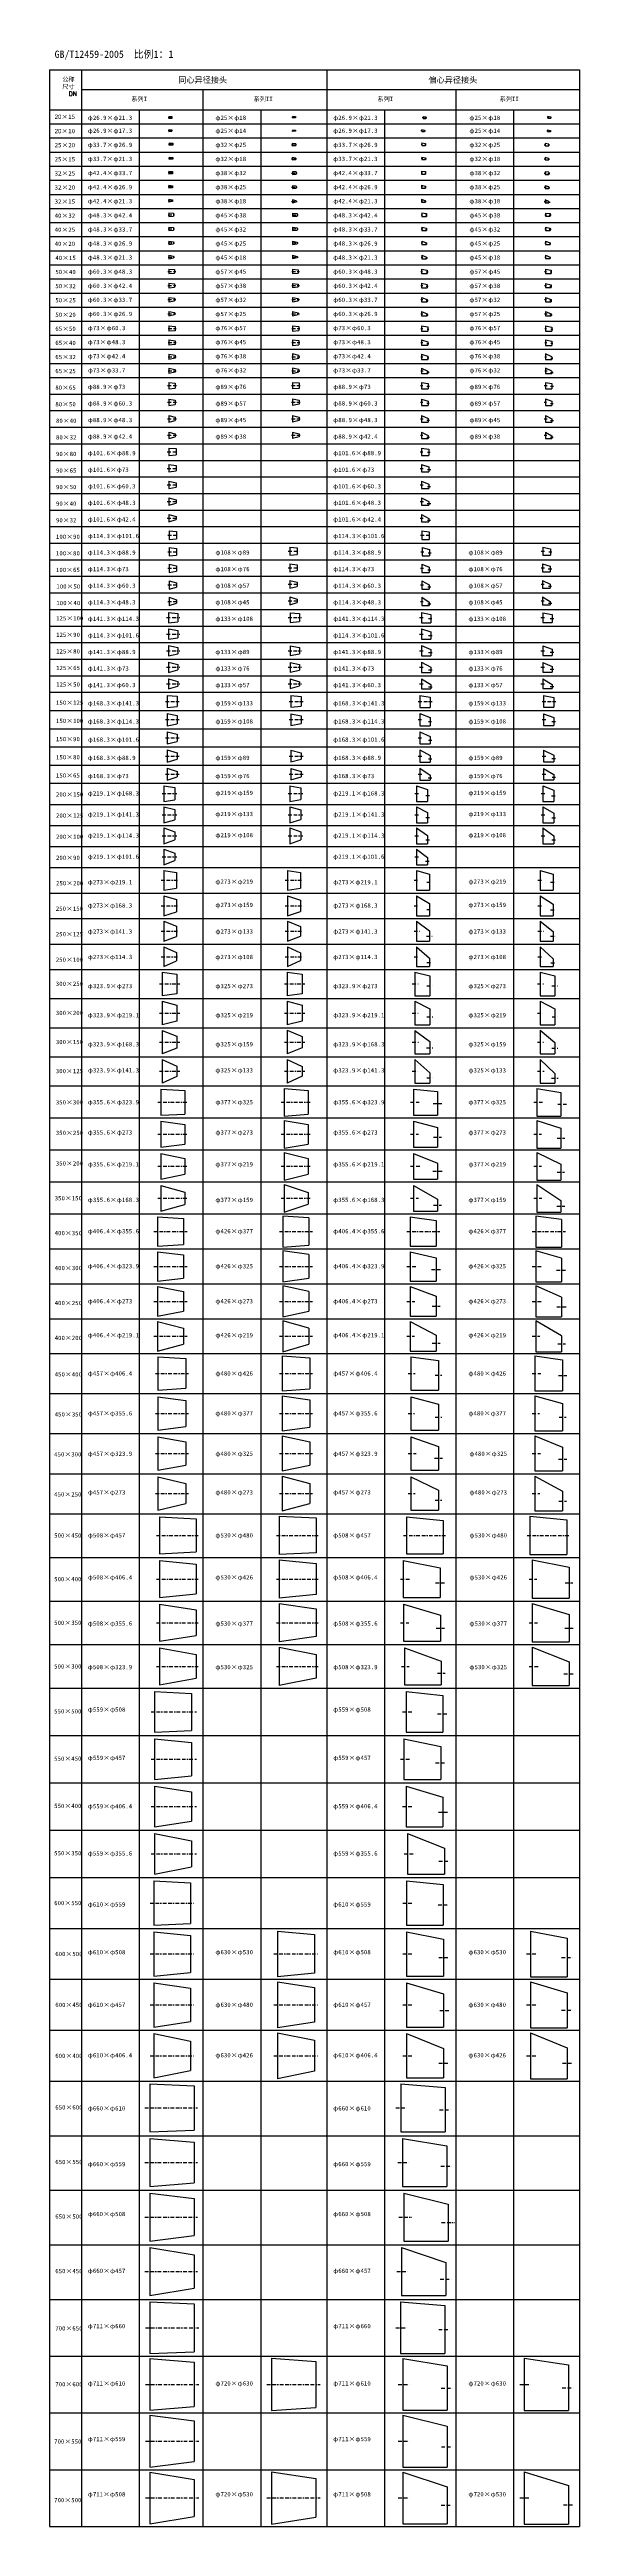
# Model space of a CAD drawing. Header units: inches. Extents: x -2812 to 39570, y -19532 to 26612.
# Drawn here: x 6964 to 14253, y -7466 to 26579 of the extents above; entities that cross this region are included whole.
import ezdxf

# ---------------------------------------------------------------- set-up
doc = ezdxf.new("R2010")
doc.units = ezdxf.units.IN
doc.header["$MEASUREMENT"] = 0
doc.linetypes.add('BORDER2', pattern=[0.875, 0.25, -0.125, 0.25, -0.125, 0, -0.125])
doc.layers.add('图层2', color=3, linetype='BORDER2')

msp = doc.modelspace()

# ---------------------------------------------------------------- linework, layer by layer
at = {"ltscale": 30}
for p, q in [((6964, 26299), (14253, 26299)), ((6964, 26299), (6964, -7462)), ((7404, 26299), (7404, -7466)), ((10776, 26299), (10776, -7466)), ((14253, 26299), (14253, -7466)), ((7404, 26031), (14253, 26031)), ((9073, 26031), (9073, -7466)), ((12550, 26031), (12550, -7466)), ((6964, 25750), (14253, 25750)), ((6964, 25556), (14253, 25556)), ((8197, 25750), (8197, -7466)), ((8607, 25657), (8607, 25630)), ((8607, 25657), (8645, 25656)), ((8645, 25631), (8607, 25630)), ((8645, 25656), (8645, 25631)), ((9868, 25750), (9868, -7466)), ((10309, 25662), (10309, 25637)), ((10309, 25662), (10347, 25658)), ((10347, 25640), (10309, 25637)), ((10347, 25658), (10347, 25640)), ((11571, 25750), (11571, -7466)), ((12101, 25657), (12101, 25630)), ((12101, 25657), (12139, 25655)), ((12101, 25630), (12139, 25630)), ((12139, 25655), (12139, 25630)), ((13345, 25750), (13345, -7466)), ((13819, 25662), (13857, 25655)), ((13819, 25662), (13819, 25637)), ((13819, 25637), (13857, 25637)), ((13857, 25655), (13857, 25637)), ((6964, 25363), (14253, 25363)), ((8607, 25478), (8607, 25451)), ((8607, 25478), (8645, 25474)), ((8607, 25451), (8645, 25456)), ((8608, 25295), (8608, 25261)), ((8608, 25295), (8659, 25291)), ((8659, 25264), (8608, 25261)), ((8645, 25474), (8645, 25456)), ((8659, 25291), (8659, 25264)), ((10302, 25287), (10302, 25255)), ((10353, 25283), (10302, 25287)), ((10302, 25255), (10353, 25258)), ((10309, 25476), (10347, 25470)), ((10309, 25476), (10309, 25451)), ((10347, 25456), (10309, 25451)), ((10347, 25470), (10347, 25456)), ((10353, 25283), (10353, 25258)), ((12084, 25478), (12122, 25469)), ((12084, 25478), (12084, 25451)), ((12084, 25451), (12122, 25451)), ((12084, 25295), (12135, 25288)), ((12084, 25295), (12084, 25261)), ((12084, 25261), (12135, 25261)), ((12122, 25469), (12122, 25451)), ((12135, 25288), (12135, 25261)), ((13830, 25280), (13779, 25287)), ((13779, 25287), (13779, 25255)), ((13779, 25255), (13830, 25255)), ((13815, 25476), (13815, 25451)), ((13815, 25476), (13853, 25465)), ((13815, 25451), (13853, 25451)), ((13830, 25280), (13830, 25255)), ((13853, 25465), (13853, 25451)), ((6964, 25169), (14253, 25169)), ((6964, 24975), (14253, 24975)), ((7641, 25169), (11568, 25169)), ((8606, 24908), (8606, 24866)), ((8606, 24908), (8657, 24904)), ((8657, 24870), (8606, 24866)), ((8608, 25101), (8659, 25095)), ((8608, 25101), (8608, 25067)), ((8659, 25073), (8608, 25067)), ((8657, 24904), (8657, 24870)), ((8659, 25095), (8659, 25073)), ((10353, 25086), (10302, 25093)), ((10302, 25093), (10302, 25061)), ((10302, 25061), (10353, 25068)), ((10305, 24899), (10305, 24861)), ((10356, 24896), (10305, 24899)), ((10305, 24861), (10356, 24864)), ((10353, 25086), (10353, 25068)), ((10356, 24896), (10356, 24864)), ((12082, 24908), (12134, 24900)), ((12082, 24908), (12082, 24866)), ((12082, 24866), (12134, 24866)), ((12084, 25101), (12084, 25067)), ((12084, 25101), (12135, 25089)), ((12084, 25067), (12135, 25067)), ((12134, 24900), (12134, 24866)), ((12135, 25089), (12135, 25067)), ((13779, 25093), (13779, 25061)), ((13830, 25079), (13779, 25093)), ((13779, 25061), (13830, 25061)), ((13833, 24893), (13782, 24899)), ((13782, 24899), (13782, 24861)), ((13782, 24861), (13833, 24861)), ((13830, 25079), (13830, 25061)), ((13833, 24893), (13833, 24861)), ((6964, 24782), (14253, 24782)), ((6964, 24588), (14253, 24588)), ((8606, 24715), (8606, 24672)), ((8606, 24715), (8657, 24707)), ((8657, 24680), (8606, 24672)), ((8606, 24521), (8657, 24511)), ((8606, 24521), (8606, 24479)), ((8657, 24707), (8657, 24680)), ((10356, 24699), (10305, 24705)), ((10305, 24705), (10305, 24667)), ((10305, 24667), (10356, 24674)), ((10356, 24699), (10356, 24674)), ((12082, 24715), (12133, 24699)), ((12082, 24715), (12082, 24672)), ((12082, 24672), (12134, 24672)), ((12082, 24521), (12082, 24479)), ((12082, 24521), (12133, 24500)), ((12133, 24699), (12133, 24672)), ((13782, 24705), (13782, 24667)), ((13833, 24692), (13782, 24705)), ((13782, 24667), (13833, 24667)), ((13833, 24692), (13833, 24667)), ((6964, 24394), (14253, 24394)), ((6964, 24201), (14253, 24201)), ((7641, 24394), (11568, 24394)), ((8657, 24489), (8606, 24479)), ((8606, 24332), (8606, 24284)), ((8606, 24332), (8670, 24329)), ((8606, 24284), (8670, 24287)), ((8657, 24511), (8657, 24489)), ((8670, 24329), (8670, 24287)), ((10305, 24511), (10305, 24473)), ((10356, 24501), (10305, 24511)), ((10305, 24473), (10356, 24483)), ((10308, 24331), (10308, 24286)), ((10308, 24331), (10372, 24327)), ((10308, 24286), (10372, 24289)), ((10356, 24501), (10356, 24483)), ((10372, 24327), (10372, 24289)), ((12082, 24479), (12133, 24479)), ((12083, 24332), (12147, 24326)), ((12083, 24332), (12083, 24284)), ((12083, 24284), (12147, 24284)), ((12133, 24500), (12133, 24479)), ((12147, 24326), (12147, 24284)), ((13833, 24491), (13782, 24511)), ((13782, 24511), (13782, 24473)), ((13782, 24473), (13833, 24473)), ((13785, 24331), (13849, 24324)), ((13785, 24331), (13785, 24286)), ((13785, 24286), (13849, 24286)), ((13833, 24491), (13833, 24473)), ((13849, 24324), (13849, 24286)), ((6964, 24007), (14253, 24007)), ((7641, 24007), (11568, 24007)), ((8606, 24139), (8670, 24131)), ((8606, 24139), (8606, 24090)), ((8606, 24090), (8670, 24098)), ((8606, 23945), (8606, 23897)), ((8606, 23945), (8670, 23934)), ((8606, 23897), (8670, 23907)), ((8670, 24131), (8670, 24098)), ((8670, 23934), (8670, 23907)), ((10308, 24137), (10372, 24130)), ((10308, 24137), (10308, 24092)), ((10308, 24092), (10372, 24098)), ((10308, 23943), (10308, 23898)), ((10308, 23943), (10372, 23933)), ((10308, 23898), (10372, 23908)), ((10372, 24130), (10372, 24098)), ((10372, 23933), (10372, 23908)), ((12083, 24139), (12083, 24090)), ((12083, 24139), (12147, 24124)), ((12083, 24090), (12147, 24090)), ((12083, 23945), (12147, 23924)), ((12083, 23945), (12083, 23897)), ((12083, 23897), (12147, 23897)), ((12147, 24124), (12147, 24090)), ((12147, 23924), (12147, 23897)), ((13785, 24137), (13785, 24092)), ((13785, 24137), (13849, 24124)), ((13785, 24092), (13849, 24092)), ((13785, 23943), (13849, 23923)), ((13785, 23943), (13785, 23898)), ((13785, 23898), (13849, 23898)), ((13849, 24124), (13849, 24092)), ((13849, 23923), (13849, 23898)), ((6964, 23813), (14253, 23813)), ((6964, 23620), (14253, 23620)), ((8605, 23559), (8605, 23499)), ((8605, 23559), (8681, 23553)), ((8605, 23499), (8681, 23505)), ((8606, 23751), (8670, 23738)), ((8606, 23751), (8606, 23703)), ((8606, 23703), (8670, 23716)), ((8670, 23738), (8670, 23716)), ((8681, 23553), (8681, 23505)), ((10308, 23750), (10372, 23736)), ((10308, 23750), (10308, 23705)), ((10308, 23705), (10372, 23718)), ((10308, 23558), (10308, 23501)), ((10308, 23558), (10384, 23552)), ((10308, 23501), (10384, 23507)), ((10372, 23736), (10372, 23718)), ((10384, 23552), (10384, 23507)), ((12082, 23559), (12158, 23547)), ((12082, 23559), (12082, 23499)), ((12082, 23499), (12158, 23499)), ((12083, 23751), (12083, 23703)), ((12083, 23751), (12147, 23724)), ((12083, 23703), (12147, 23703)), ((12147, 23724), (12147, 23703)), ((12158, 23547), (12158, 23499)), ((13785, 23750), (13785, 23705)), ((13785, 23750), (13849, 23723)), ((13785, 23705), (13849, 23705)), ((13785, 23558), (13861, 23546)), ((13785, 23558), (13785, 23501)), ((13785, 23501), (13861, 23501)), ((13849, 23723), (13849, 23705)), ((13861, 23546), (13861, 23501)), ((6964, 23426), (14253, 23426)), ((6964, 23232), (14253, 23232)), ((7641, 23232), (11568, 23232)), ((8605, 23366), (8681, 23357)), ((8605, 23366), (8605, 23305)), ((8605, 23305), (8681, 23314)), ((8605, 23172), (8605, 23112)), ((8605, 23172), (8681, 23159)), ((8681, 23357), (8681, 23314)), ((8681, 23159), (8681, 23125)), ((10308, 23364), (10384, 23354)), ((10308, 23364), (10308, 23307)), ((10308, 23307), (10384, 23316)), ((10308, 23170), (10308, 23113)), ((10308, 23170), (10384, 23158)), ((10384, 23354), (10384, 23316)), ((10384, 23158), (10384, 23126)), ((12082, 23366), (12082, 23305)), ((12082, 23366), (12158, 23348)), ((12082, 23305), (12158, 23305)), ((12082, 23172), (12158, 23145)), ((12082, 23172), (12082, 23112)), ((12158, 23348), (12158, 23305)), ((13785, 23364), (13785, 23307)), ((13785, 23364), (13861, 23345)), ((13785, 23307), (13861, 23307)), ((13785, 23170), (13861, 23145)), ((13785, 23170), (13785, 23113)), ((13861, 23345), (13861, 23307)), ((6964, 23039), (14253, 23039)), ((6964, 22845), (14253, 22845)), ((7641, 22845), (11568, 22845)), ((8605, 23112), (8681, 23125)), ((8605, 22978), (8681, 22962)), ((8605, 22978), (8605, 22918)), ((8605, 22918), (8681, 22935)), ((8681, 22962), (8681, 22935)), ((10308, 23113), (10384, 23126)), ((10308, 22977), (10384, 22961)), ((10308, 22977), (10308, 22920)), ((10308, 22920), (10384, 22936)), ((10384, 22961), (10384, 22936)), ((12082, 23112), (12158, 23112)), ((12082, 22978), (12082, 22918)), ((12082, 22978), (12158, 22945)), ((12082, 22918), (12158, 22918)), ((12158, 23145), (12158, 23112)), ((12158, 22945), (12158, 22918)), ((13785, 23113), (13861, 23113)), ((13785, 22977), (13785, 22920)), ((13785, 22977), (13861, 22945)), ((13785, 22920), (13861, 22920)), ((13861, 23145), (13861, 23113)), ((13861, 22945), (13861, 22920)), ((6964, 22651), (14253, 22651)), ((8603, 22780), (8603, 22707)), ((8603, 22780), (8692, 22774)), ((8692, 22714), (8603, 22707)), ((8603, 22587), (8692, 22574)), ((8603, 22587), (8603, 22514)), ((8692, 22526), (8603, 22514)), ((8692, 22774), (8692, 22714)), ((8692, 22574), (8692, 22526)), ((10306, 22782), (10306, 22706)), ((10306, 22782), (10395, 22772)), ((10306, 22706), (10395, 22715)), ((10306, 22588), (10395, 22579)), ((10306, 22588), (10306, 22512)), ((10306, 22512), (10395, 22522)), ((10395, 22772), (10395, 22715)), ((10395, 22579), (10395, 22522)), ((12080, 22780), (12169, 22768)), ((12080, 22780), (12080, 22707)), ((12080, 22707), (12169, 22707)), ((12080, 22587), (12080, 22514)), ((12080, 22587), (12169, 22562)), ((12080, 22514), (12169, 22514)), ((12169, 22768), (12169, 22707)), ((12169, 22562), (12169, 22514)), ((13783, 22782), (13872, 22763)), ((13783, 22782), (13783, 22706)), ((13783, 22706), (13872, 22706)), ((13783, 22588), (13783, 22512)), ((13783, 22588), (13872, 22569)), ((13783, 22512), (13872, 22512)), ((13872, 22763), (13872, 22706)), ((13872, 22569), (13872, 22512)), ((6964, 22458), (14253, 22458)), ((6964, 22264), (14253, 22264)), ((8436, 22458), (12363, 22458)), ((8603, 22393), (8603, 22320)), ((8603, 22393), (8692, 22378)), ((8692, 22335), (8603, 22320)), ((8603, 22199), (8692, 22180)), ((8603, 22199), (8603, 22126)), ((8692, 22146), (8603, 22126)), ((8692, 22378), (8692, 22335)), ((8692, 22180), (8692, 22146)), ((10306, 22394), (10306, 22318)), ((10395, 22375), (10306, 22394)), ((10306, 22318), (10395, 22337)), ((10395, 22179), (10306, 22201)), ((10306, 22201), (10306, 22125)), ((10306, 22125), (10395, 22147)), ((10395, 22375), (10395, 22337)), ((10395, 22179), (10395, 22147)), ((12080, 22393), (12169, 22362)), ((12080, 22393), (12080, 22320)), ((12080, 22320), (12169, 22320)), ((12080, 22199), (12080, 22126)), ((12080, 22199), (12169, 22160)), ((12169, 22362), (12169, 22320)), ((12169, 22160), (12169, 22126)), ((13872, 22356), (13783, 22394)), ((13783, 22394), (13783, 22318)), ((13783, 22318), (13872, 22318)), ((13783, 22201), (13783, 22125)), ((13872, 22157), (13783, 22201)), ((13872, 22356), (13872, 22318)), ((13872, 22157), (13872, 22125)), ((6964, 22070), (14253, 22070)), ((6964, 21843), (14253, 21843)), ((8436, 21843), (12363, 21843)), ((8604, 22003), (8604, 21914)), ((8604, 22003), (8693, 21995)), ((8604, 21914), (8693, 21922)), ((8693, 21995), (8693, 21922)), ((10307, 22003), (10307, 21914)), ((10307, 22003), (10396, 21997)), ((10396, 21921), (10307, 21914)), ((10396, 21997), (10396, 21921)), ((12080, 22126), (12169, 22126)), ((12081, 22003), (12170, 21987)), ((12081, 22003), (12081, 21914)), ((12081, 21914), (12170, 21914)), ((12170, 21987), (12170, 21914)), ((13783, 22125), (13872, 22125)), ((13784, 22003), (13873, 21990)), ((13784, 22003), (13784, 21914)), ((13784, 21914), (13873, 21914)), ((13873, 21990), (13873, 21914)), ((6964, 21615), (14253, 21615)), ((8604, 21775), (8693, 21761)), ((8604, 21775), (8604, 21687)), ((8604, 21687), (8693, 21701)), ((8604, 21548), (8604, 21459)), ((8604, 21548), (8693, 21527)), ((8604, 21459), (8693, 21479)), ((8693, 21761), (8693, 21701)), ((8693, 21527), (8693, 21479)), ((10307, 21776), (10396, 21760)), ((10307, 21776), (10307, 21687)), ((10396, 21703), (10307, 21687)), ((10307, 21548), (10307, 21459)), ((10307, 21548), (10396, 21526)), ((10396, 21481), (10307, 21459)), ((10396, 21760), (10396, 21703)), ((10396, 21526), (10396, 21481)), ((12081, 21775), (12081, 21687)), ((12081, 21775), (12170, 21747)), ((12081, 21687), (12170, 21687)), ((12081, 21548), (12170, 21507)), ((12081, 21548), (12081, 21459)), ((12081, 21459), (12170, 21459)), ((12170, 21747), (12170, 21687)), ((12170, 21507), (12170, 21459)), ((13784, 21776), (13784, 21687)), ((13784, 21776), (13873, 21744)), ((13784, 21687), (13873, 21687)), ((13784, 21548), (13873, 21504)), ((13784, 21548), (13784, 21459)), ((13784, 21459), (13873, 21459)), ((13873, 21744), (13873, 21687)), ((13873, 21504), (13873, 21459)), ((6964, 21387), (14253, 21387)), ((6964, 21159), (14253, 21159)), ((8436, 21387), (12363, 21387)), ((8604, 21320), (8693, 21297)), ((8604, 21320), (8604, 21231)), ((8604, 21231), (8693, 21254)), ((8693, 21297), (8693, 21254)), ((10307, 21320), (10396, 21295)), ((10307, 21320), (10307, 21231)), ((10396, 21257), (10307, 21231)), ((10396, 21295), (10396, 21257)), ((12081, 21320), (12081, 21231)), ((12081, 21320), (12170, 21274)), ((12081, 21231), (12170, 21231)), ((12170, 21274), (12170, 21231)), ((13784, 21320), (13784, 21231)), ((13784, 21320), (13873, 21269)), ((13784, 21231), (13873, 21231)), ((13873, 21269), (13873, 21231)), ((6964, 20932), (14253, 20932)), ((8436, 20932), (12363, 20932)), ((8604, 21101), (8604, 20999)), ((8604, 21101), (8706, 21095)), ((8604, 20999), (8706, 21006)), ((8604, 20873), (8706, 20859)), ((8604, 20873), (8604, 20772)), ((8604, 20772), (8706, 20786)), ((8706, 21095), (8706, 21006)), ((8706, 20859), (8706, 20786)), ((12080, 21101), (12182, 21088)), ((12080, 21101), (12080, 20999)), ((12080, 20999), (12182, 20999)), ((12080, 20873), (12080, 20772)), ((12080, 20873), (12182, 20845)), ((12080, 20772), (12182, 20772)), ((12182, 21088), (12182, 20999)), ((12182, 20845), (12182, 20772)), ((6964, 20704), (14253, 20704)), ((6964, 20476), (14253, 20476)), ((8436, 20476), (12363, 20476)), ((8604, 20646), (8604, 20544)), ((8604, 20646), (8706, 20625)), ((8604, 20544), (8706, 20565)), ((8706, 20625), (8706, 20565)), ((12080, 20646), (12182, 20604)), ((12080, 20646), (12080, 20544)), ((12080, 20544), (12182, 20544)), ((12182, 20604), (12182, 20544)), ((6964, 20249), (14253, 20249)), ((8604, 20418), (8706, 20391)), ((8604, 20418), (8604, 20316)), ((8604, 20316), (8706, 20343)), ((8604, 20190), (8604, 20089)), ((8604, 20190), (8706, 20161)), ((8604, 20089), (8706, 20118)), ((8706, 20391), (8706, 20343)), ((8706, 20161), (8706, 20118)), ((12080, 20418), (12080, 20316)), ((12080, 20418), (12182, 20365)), ((12080, 20316), (12182, 20316)), ((12080, 20190), (12182, 20131)), ((12080, 20190), (12080, 20089)), ((12080, 20089), (12182, 20089)), ((12182, 20365), (12182, 20316)), ((12182, 20131), (12182, 20089)), ((6964, 20021), (14253, 20021)), ((6964, 19793), (14253, 19793)), ((8436, 20021), (12363, 20021)), ((8608, 19961), (8608, 19846)), ((8608, 19961), (8710, 19954)), ((8608, 19846), (8710, 19853)), ((8710, 19954), (8710, 19853)), ((12085, 19961), (12187, 19948)), ((12085, 19961), (12085, 19846)), ((12085, 19846), (12187, 19846)), ((12187, 19948), (12187, 19846)), ((6964, 19565), (14253, 19565)), ((8436, 19565), (12363, 19565)), ((8608, 19733), (8710, 19720)), ((8608, 19733), (8608, 19619)), ((8608, 19619), (8710, 19631)), ((8608, 19505), (8608, 19391)), ((8608, 19505), (8710, 19484)), ((8608, 19391), (8710, 19411)), ((8710, 19720), (8710, 19631)), ((8710, 19484), (8710, 19411)), ((10269, 19737), (10269, 19629)), ((10269, 19737), (10371, 19728)), ((10269, 19629), (10371, 19639)), ((10269, 19510), (10371, 19494)), ((10269, 19510), (10269, 19402)), ((10269, 19402), (10371, 19418)), ((10371, 19728), (10371, 19639)), ((10371, 19494), (10371, 19418)), ((12085, 19505), (12187, 19464)), ((12085, 19505), (12085, 19391)), ((12088, 19733), (12088, 19619)), ((12088, 19733), (12190, 19707)), ((12088, 19619), (12190, 19619)), ((12187, 19464), (12187, 19391)), ((12190, 19707), (12190, 19619)), ((13746, 19510), (13746, 19402)), ((13746, 19510), (13848, 19478)), ((13750, 19737), (13852, 19718)), ((13750, 19737), (13750, 19629)), ((13750, 19629), (13852, 19629)), ((13848, 19478), (13848, 19402)), ((13852, 19718), (13852, 19629)), ((6964, 19338), (14253, 19338)), ((6964, 19110), (14253, 19110)), ((8436, 19110), (12363, 19110)), ((8608, 19277), (8710, 19250)), ((8608, 19277), (8608, 19163)), ((8608, 19163), (8710, 19190)), ((8710, 19250), (8710, 19190)), ((10269, 19282), (10269, 19174)), ((10269, 19282), (10371, 19257)), ((10269, 19174), (10371, 19200)), ((10371, 19257), (10371, 19200)), ((12085, 19391), (12187, 19391)), ((12085, 19277), (12085, 19163)), ((12085, 19277), (12187, 19223)), ((12085, 19163), (12187, 19163)), ((12187, 19223), (12187, 19163)), ((13746, 19402), (13848, 19402)), ((13746, 19282), (13848, 19231)), ((13746, 19282), (13746, 19174)), ((13746, 19174), (13848, 19174)), ((13848, 19231), (13848, 19174)), ((6964, 18882), (14253, 18882)), ((8602, 18842), (8602, 18701)), ((8602, 18842), (8729, 18828)), ((8608, 19050), (8608, 18935)), ((8608, 19050), (8710, 19017)), ((8608, 18935), (8710, 18968)), ((8710, 19017), (8710, 18968)), ((8729, 18828), (8729, 18714)), ((10269, 19054), (10371, 19023)), ((10269, 19054), (10269, 18946)), ((10269, 18946), (10371, 18978)), ((10273, 18838), (10273, 18705)), ((10273, 18838), (10400, 18825)), ((10371, 19023), (10371, 18978)), ((10400, 18825), (10400, 18717)), ((12079, 18842), (12206, 18815)), ((12079, 18842), (12079, 18701)), ((12085, 19050), (12187, 18984)), ((12085, 19050), (12085, 18935)), ((12085, 18935), (12187, 18935)), ((12187, 18984), (12187, 18935)), ((12206, 18815), (12206, 18701)), ((13746, 19054), (13746, 18946)), ((13746, 19054), (13848, 18991)), ((13746, 18946), (13848, 18946)), ((13750, 18838), (13877, 18813)), ((13750, 18838), (13750, 18705)), ((13848, 18991), (13848, 18946)), ((13877, 18813), (13877, 18705)), ((6964, 18655), (14253, 18655)), ((6964, 18427), (14253, 18427)), ((8436, 18655), (12363, 18655)), ((8602, 18701), (8729, 18714)), ((8602, 18614), (8729, 18594)), ((8602, 18614), (8602, 18473)), ((8602, 18473), (8729, 18493)), ((8602, 18387), (8729, 18360)), ((8602, 18387), (8602, 18245)), ((8729, 18594), (8729, 18493)), ((10273, 18705), (10400, 18717)), ((12079, 18701), (12206, 18701)), ((12079, 18614), (12079, 18473)), ((12079, 18614), (12206, 18575)), ((12079, 18473), (12206, 18473)), ((12079, 18387), (12079, 18245)), ((12079, 18387), (12206, 18334)), ((12206, 18575), (12206, 18473)), ((13750, 18705), (13877, 18705)), ((6964, 18199), (14253, 18199)), ((8436, 18199), (12363, 18199)), ((8602, 18245), (8729, 18271)), ((8602, 18159), (8602, 18018)), ((8602, 18159), (8729, 18125)), ((8602, 18018), (8729, 18052)), ((8729, 18360), (8729, 18271)), ((8729, 18125), (8729, 18052)), ((10273, 18382), (10400, 18360)), ((10273, 18382), (10273, 18249)), ((10273, 18249), (10400, 18271)), ((10273, 18155), (10273, 18022)), ((10273, 18155), (10400, 18126)), ((10273, 18022), (10400, 18050)), ((10400, 18360), (10400, 18271)), ((10400, 18126), (10400, 18050)), ((12079, 18245), (12206, 18245)), ((12079, 18159), (12206, 18091)), ((12079, 18159), (12079, 18018)), ((12206, 18334), (12206, 18245)), ((12206, 18091), (12206, 18018)), ((13750, 18382), (13750, 18249)), ((13750, 18382), (13877, 18338)), ((13750, 18249), (13877, 18249)), ((13750, 18155), (13877, 18098)), ((13750, 18155), (13750, 18022)), ((13877, 18338), (13877, 18249)), ((13877, 18098), (13877, 18022)), ((6964, 17971), (14253, 17971)), ((6964, 17744), (14253, 17744)), ((8436, 17744), (12363, 17744)), ((8602, 17931), (8729, 17891)), ((8602, 17931), (8602, 17790)), ((8602, 17790), (8729, 17830)), ((8729, 17891), (8729, 17830)), ((10273, 17927), (10400, 17889)), ((10273, 17927), (10273, 17794)), ((10273, 17794), (10400, 17832)), ((10400, 17889), (10400, 17832)), ((12079, 18018), (12206, 18018)), ((12079, 17931), (12079, 17790)), ((12079, 17931), (12206, 17850)), ((12079, 17790), (12206, 17790)), ((12206, 17850), (12206, 17790)), ((13750, 18022), (13877, 18022)), ((13750, 17927), (13750, 17794)), ((13750, 17927), (13877, 17851)), ((13750, 17794), (13877, 17794)), ((13877, 17851), (13877, 17794)), ((6964, 17494), (14253, 17494)), ((8581, 17702), (8581, 17534)), ((8581, 17702), (8721, 17689)), ((8581, 17534), (8721, 17547)), ((8581, 17452), (8721, 17425)), ((8581, 17452), (8581, 17284)), ((8721, 17689), (8721, 17547)), ((8721, 17425), (8721, 17311)), ((10284, 17698), (10284, 17539)), ((10284, 17698), (10424, 17685)), ((10284, 17539), (10424, 17552)), ((10284, 17448), (10424, 17422)), ((10284, 17448), (10284, 17289)), ((10424, 17685), (10424, 17552)), ((10424, 17422), (10424, 17314)), ((12057, 17702), (12197, 17675)), ((12057, 17702), (12057, 17534)), ((12057, 17534), (12197, 17534)), ((12057, 17452), (12057, 17284)), ((12057, 17452), (12197, 17398)), ((12197, 17675), (12197, 17534)), ((12197, 17398), (12197, 17284)), ((13760, 17698), (13900, 17672)), ((13760, 17698), (13760, 17539)), ((13760, 17539), (13900, 17539)), ((13760, 17448), (13760, 17289)), ((13760, 17448), (13900, 17397)), ((13900, 17672), (13900, 17539)), ((13900, 17397), (13900, 17289)), ((6964, 17244), (14253, 17244)), ((8436, 17244), (12363, 17244)), ((8581, 17284), (8721, 17311)), ((8581, 17202), (8581, 17034)), ((8581, 17202), (8721, 17169)), ((8581, 17034), (8721, 17067)), ((8721, 17169), (8721, 17067)), ((10284, 17289), (10424, 17314)), ((12057, 17284), (12197, 17284)), ((12057, 17202), (12197, 17136)), ((12057, 17202), (12057, 17034)), ((12057, 17034), (12197, 17034)), ((12197, 17136), (12197, 17034)), ((13760, 17289), (13900, 17289)), ((6964, 16994), (14253, 16994)), ((6964, 16744), (14253, 16744)), ((8436, 16744), (12363, 16744)), ((8581, 16952), (8581, 16784)), ((8581, 16952), (8721, 16913)), ((8581, 16784), (8721, 16824)), ((8581, 16702), (8721, 16655)), ((8581, 16702), (8581, 16534)), ((8721, 16913), (8721, 16824)), ((10284, 16948), (10284, 16789)), ((10284, 16948), (10424, 16913)), ((10284, 16789), (10424, 16824)), ((10284, 16698), (10424, 16656)), ((10284, 16698), (10284, 16539)), ((10424, 16913), (10424, 16824)), ((12057, 16952), (12197, 16873)), ((12057, 16952), (12057, 16784)), ((12057, 16784), (12197, 16784)), ((12057, 16702), (12057, 16534)), ((12057, 16702), (12197, 16607)), ((12197, 16873), (12197, 16784)), ((13760, 16948), (13900, 16878)), ((13760, 16948), (13760, 16789)), ((13760, 16789), (13900, 16789)), ((13760, 16698), (13760, 16539)), ((13760, 16698), (13900, 16615)), ((13900, 16878), (13900, 16789)), ((6964, 16494), (14253, 16494)), ((8535, 16460), (8535, 16241)), ((8535, 16460), (8687, 16435)), ((8581, 16534), (8721, 16582)), ((8687, 16435), (8687, 16267)), ((8721, 16655), (8721, 16582)), ((10270, 16460), (10270, 16241)), ((10270, 16460), (10422, 16430)), ((10284, 16539), (10424, 16580)), ((10422, 16430), (10422, 16271)), ((10424, 16656), (10424, 16580)), ((12012, 16460), (12164, 16409)), ((12012, 16460), (12012, 16241)), ((12057, 16534), (12197, 16534)), ((12164, 16409), (12164, 16241)), ((12197, 16607), (12197, 16534)), ((13747, 16460), (13899, 16400)), ((13747, 16460), (13747, 16241)), ((13760, 16539), (13900, 16539)), ((13899, 16400), (13899, 16241)), ((13900, 16615), (13900, 16539)), ((6964, 16204), (14253, 16204)), ((8535, 16241), (8687, 16267)), ((8535, 16170), (8687, 16131)), ((8535, 16170), (8535, 15951)), ((8687, 16131), (8687, 15990)), ((10270, 16241), (10422, 16271)), ((10270, 16170), (10422, 16127)), ((10270, 16170), (10270, 15951)), ((10422, 16127), (10422, 15994)), ((12012, 16241), (12164, 16241)), ((12012, 16170), (12012, 15951)), ((12012, 16170), (12164, 16092)), ((12164, 16092), (12164, 15951)), ((13747, 16241), (13899, 16241)), ((13747, 16170), (13747, 15951)), ((13747, 16170), (13899, 16084)), ((13899, 16084), (13899, 15951)), ((6964, 15914), (14253, 15914)), ((8535, 15951), (8687, 15990)), ((8535, 15880), (8687, 15828)), ((8535, 15880), (8535, 15661)), ((8535, 15661), (8687, 15714)), ((8687, 15828), (8687, 15714)), ((10270, 15951), (10422, 15994)), ((10270, 15880), (10422, 15825)), ((10270, 15880), (10270, 15661)), ((10270, 15661), (10422, 15717)), ((10422, 15825), (10422, 15717)), ((12012, 15951), (12164, 15951)), ((12012, 15880), (12012, 15661)), ((12012, 15880), (12164, 15775)), ((12012, 15661), (12164, 15661)), ((12164, 15775), (12164, 15661)), ((13747, 15951), (13899, 15951)), ((13747, 15880), (13747, 15661)), ((13747, 15880), (13899, 15769)), ((13747, 15661), (13899, 15661)), ((13899, 15769), (13899, 15661)), ((6964, 15624), (14253, 15624)), ((6964, 15334), (14253, 15334)), ((8535, 15590), (8687, 15532)), ((8535, 15590), (8535, 15371)), ((8535, 15371), (8687, 15430)), ((8687, 15532), (8687, 15430)), ((12012, 15590), (12012, 15371)), ((12012, 15590), (12164, 15473)), ((12012, 15371), (12164, 15371)), ((12164, 15473), (12164, 15371)), ((6964, 14984), (14253, 14984)), ((8534, 15296), (8534, 15023)), ((8534, 15296), (8712, 15269)), ((8534, 15023), (8712, 15050)), ((8712, 15269), (8712, 15050)), ((10237, 15296), (10415, 15269)), ((10237, 15296), (10237, 15023)), ((10237, 15023), (10415, 15050)), ((10415, 15269), (10415, 15050)), ((12010, 15296), (12188, 15243)), ((12010, 15296), (12010, 15023)), ((12010, 15023), (12188, 15023)), ((12188, 15243), (12188, 15023)), ((13713, 15296), (13713, 15023)), ((13713, 15296), (13891, 15242)), ((13713, 15023), (13891, 15023)), ((13891, 15242), (13891, 15023)), ((8534, 14946), (8712, 14894)), ((8534, 14946), (8534, 14673)), ((8534, 14673), (8712, 14726)), ((8712, 14894), (8712, 14726)), ((10237, 14946), (10237, 14673)), ((10237, 14946), (10415, 14889)), ((10237, 14673), (10415, 14730)), ((10415, 14889), (10415, 14730)), ((12010, 14946), (12010, 14673)), ((12010, 14946), (12188, 14842)), ((12010, 14673), (12188, 14673)), ((12188, 14842), (12188, 14673)), ((13713, 14946), (13891, 14832)), ((13713, 14946), (13713, 14673)), ((13713, 14673), (13891, 14673)), ((13891, 14832), (13891, 14673)), ((6964, 14634), (14253, 14634)), ((8534, 14596), (8534, 14323)), ((8534, 14596), (8712, 14531)), ((8534, 14323), (8712, 14389)), ((8712, 14531), (8712, 14389)), ((10237, 14596), (10415, 14526)), ((10237, 14596), (10237, 14323)), ((10237, 14323), (10415, 14393)), ((10415, 14526), (10415, 14393)), ((12010, 14596), (12188, 14465)), ((12010, 14596), (12010, 14323)), ((12010, 14323), (12188, 14323)), ((12188, 14465), (12188, 14323)), ((13713, 14596), (13713, 14323)), ((13713, 14596), (13891, 14456)), ((13713, 14323), (13891, 14323)), ((13891, 14456), (13891, 14323)), ((6964, 14284), (14253, 14284)), ((8534, 14246), (8712, 14167)), ((8534, 14246), (8534, 13973)), ((8534, 13973), (8712, 14053)), ((8712, 14167), (8712, 14053)), ((10237, 14246), (10237, 13973)), ((10237, 14246), (10415, 14164)), ((10237, 13973), (10415, 14056)), ((10415, 14164), (10415, 14056)), ((12010, 14246), (12010, 13973)), ((12010, 14246), (12188, 14088)), ((12010, 13973), (12188, 13973)), ((12188, 14088), (12188, 13973)), ((13713, 14246), (13891, 14081)), ((13713, 14246), (13713, 13973)), ((13713, 13973), (13891, 13973)), ((13891, 14081), (13891, 13973)), ((6964, 13934), (14253, 13934)), ((8513, 13897), (8513, 13573)), ((8513, 13897), (8716, 13872)), ((8716, 13872), (8716, 13599)), ((10234, 13898), (10437, 13872)), ((10234, 13898), (10234, 13573)), ((10437, 13872), (10437, 13599)), ((11990, 13897), (12193, 13846)), ((11990, 13897), (11990, 13573)), ((12193, 13846), (12193, 13573)), ((13711, 13898), (13711, 13573)), ((13711, 13898), (13914, 13846)), ((13914, 13846), (13914, 13573)), ((6964, 13534), (14253, 13534)), ((8716, 13599), (8513, 13573)), ((8513, 13497), (8716, 13445)), ((8513, 13497), (8513, 13173)), ((8716, 13445), (8716, 13226)), ((10437, 13599), (10234, 13573)), ((10234, 13498), (10234, 13173)), ((10234, 13498), (10437, 13445)), ((10437, 13445), (10437, 13226)), ((11990, 13573), (12193, 13573)), ((11990, 13497), (11990, 13173)), ((11990, 13497), (12193, 13392)), ((12193, 13392), (12193, 13173)), ((13711, 13573), (13914, 13573)), ((13711, 13498), (13914, 13392)), ((13711, 13498), (13711, 13173)), ((13914, 13392), (13914, 13173)), ((6964, 13134), (14253, 13134)), ((8716, 13226), (8513, 13173)), ((8513, 13097), (8513, 12773)), ((8513, 13097), (8716, 13019)), ((8716, 13019), (8716, 12851)), ((10437, 13226), (10234, 13173)), ((10234, 13098), (10437, 13015)), ((10234, 13098), (10234, 12773)), ((10437, 13015), (10437, 12856)), ((11990, 13173), (12193, 13173)), ((11990, 13097), (12193, 12942)), ((11990, 13097), (11990, 12773)), ((12193, 12942), (12193, 12773)), ((13711, 13173), (13914, 13173)), ((13711, 13098), (13711, 12773)), ((13711, 13098), (13914, 12932)), ((6964, 12734), (14253, 12734)), ((8716, 12851), (8513, 12773)), ((8513, 12697), (8716, 12606)), ((8513, 12697), (8513, 12373)), ((8716, 12606), (8716, 12465)), ((10437, 12856), (10234, 12773)), ((10234, 12698), (10234, 12373)), ((10234, 12698), (10437, 12602)), ((10437, 12602), (10437, 12469)), ((11990, 12773), (12193, 12773)), ((11990, 12697), (11990, 12373)), ((11990, 12697), (12193, 12515)), ((13711, 12773), (13914, 12773)), ((13711, 12698), (13914, 12506)), ((13711, 12698), (13711, 12373)), ((13914, 12932), (13914, 12773)), ((6964, 12334), (14253, 12334)), ((8494, 12287), (8494, 11931)), ((8494, 12287), (8824, 12271)), ((8716, 12465), (8513, 12373)), ((8824, 12271), (8824, 11947)), ((10189, 12297), (10189, 11920)), ((10189, 12297), (10519, 12271)), ((10437, 12469), (10234, 12373)), ((10519, 12271), (10519, 11946)), ((11971, 12287), (12301, 12255)), ((11971, 12287), (11971, 11931)), ((11990, 12373), (12193, 12373)), ((12193, 12515), (12193, 12373)), ((13666, 12297), (13996, 12245)), ((13666, 12297), (13666, 11920)), ((13711, 12373), (13914, 12373)), ((13914, 12506), (13914, 12373)), ((8494, 11931), (8824, 11947)), ((10189, 11920), (10519, 11946)), ((11971, 11931), (12301, 11931)), ((12301, 12255), (12301, 11931)), ((13666, 11920), (13996, 11920)), ((13996, 12245), (13996, 11920)), ((6964, 11894), (14253, 11894)), ((8494, 11847), (8824, 11805)), ((8494, 11847), (8494, 11491)), ((8824, 11805), (8824, 11532)), ((10189, 11857), (10519, 11805)), ((10189, 11857), (10189, 11480)), ((10519, 11805), (10519, 11532)), ((11971, 11847), (11971, 11491)), ((11971, 11847), (12301, 11764)), ((12301, 11764), (12301, 11491)), ((13666, 11857), (13666, 11480)), ((13666, 11857), (13996, 11753)), ((13996, 11753), (13996, 11480)), ((6964, 11454), (14253, 11454)), ((8494, 11491), (8824, 11532)), ((8494, 11407), (8494, 11051)), ((8494, 11407), (8824, 11338)), ((8824, 11338), (8824, 11119)), ((10189, 11480), (10519, 11532)), ((10189, 11417), (10189, 11040)), ((10189, 11417), (10519, 11338)), ((10519, 11338), (10519, 11119)), ((11971, 11491), (12301, 11491)), ((11971, 11407), (12301, 11270)), ((11971, 11407), (11971, 11051)), ((12301, 11270), (12301, 11051)), ((13666, 11480), (13996, 11480)), ((13666, 11417), (13996, 11259)), ((13666, 11417), (13666, 11040)), ((13996, 11259), (13996, 11040)), ((6964, 11014), (14253, 11014)), ((8494, 11051), (8824, 11119)), ((8494, 10967), (8824, 10873)), ((8494, 10967), (8494, 10611)), ((10189, 11040), (10519, 11119)), ((10189, 10977), (10519, 10868)), ((10189, 10977), (10189, 10600)), ((11971, 11051), (12301, 11051)), ((11971, 10967), (11971, 10611)), ((11971, 10967), (12301, 10779)), ((13666, 11040), (13996, 11040)), ((13666, 10977), (13666, 10600)), ((13666, 10977), (13996, 10759)), ((6964, 10574), (14253, 10574)), ((8494, 10611), (8824, 10705)), ((8824, 10873), (8824, 10705)), ((10189, 10600), (10519, 10709)), ((10519, 10868), (10519, 10709)), ((11971, 10611), (12301, 10611)), ((12301, 10779), (12301, 10611)), ((13666, 10600), (13996, 10600)), ((13996, 10759), (13996, 10600)), ((8449, 10535), (8449, 10129)), ((8449, 10535), (8805, 10510)), ((8805, 10510), (8805, 10154)), ((10174, 10545), (10174, 10119)), ((10530, 10521), (10174, 10545)), ((10530, 10521), (10530, 10144)), ((11926, 10535), (12282, 10485)), ((11926, 10535), (11926, 10129)), ((12282, 10485), (12282, 10129)), ((14007, 10496), (13651, 10545)), ((13651, 10545), (13651, 10119)), ((14007, 10496), (14007, 10119)), ((6964, 10094), (14253, 10094)), ((8449, 10129), (8805, 10154)), ((8449, 10055), (8805, 10014)), ((8449, 10055), (8449, 9649)), ((8805, 10014), (8805, 9690)), ((10174, 10119), (10530, 10144)), ((10530, 10015), (10174, 10065)), ((10174, 10065), (10174, 9639)), ((10530, 10015), (10530, 9690)), ((11926, 10129), (12282, 10129)), ((11926, 10055), (11926, 9649)), ((11926, 10055), (12282, 9973)), ((12282, 9973), (12282, 9649)), ((13651, 10119), (14007, 10119)), ((13651, 10065), (13651, 9639)), ((14007, 9964), (13651, 10065)), ((14007, 9964), (14007, 9639)), ((6964, 9614), (14253, 9614)), ((8449, 9649), (8805, 9690)), ((8449, 9575), (8449, 9169)), ((8449, 9575), (8805, 9509)), ((10174, 9639), (10530, 9690)), ((10174, 9585), (10174, 9159)), ((10530, 9509), (10174, 9585)), ((11926, 9649), (12282, 9649)), ((11926, 9575), (12282, 9442)), ((11926, 9575), (11926, 9169)), ((13651, 9639), (14007, 9639)), ((14007, 9432), (13651, 9585)), ((13651, 9585), (13651, 9159)), ((8449, 9169), (8805, 9236)), ((8805, 9509), (8805, 9236)), ((10174, 9159), (10530, 9236)), ((10530, 9509), (10530, 9236)), ((12282, 9442), (12282, 9169)), ((14007, 9432), (14007, 9159)), ((6964, 9134), (14253, 9134)), ((8449, 9095), (8805, 9002)), ((8449, 9095), (8449, 8689)), ((8805, 9002), (8805, 8783)), ((10530, 9002), (10174, 9105)), ((10174, 9105), (10174, 8679)), ((10530, 9002), (10530, 8783)), ((11926, 9169), (12282, 9169)), ((11926, 9095), (11926, 8689)), ((11926, 9095), (12282, 8908)), ((12282, 8908), (12282, 8689)), ((13651, 9159), (14007, 9159)), ((13651, 9105), (13651, 8679)), ((14007, 8898), (13651, 9105)), ((14007, 8898), (14007, 8679)), ((6964, 8654), (14253, 8654)), ((8449, 8689), (8805, 8783)), ((8456, 8610), (8456, 8153)), ((8456, 8610), (8837, 8585)), ((8837, 8585), (8837, 8178)), ((10163, 8622), (10163, 8142)), ((10163, 8622), (10544, 8595)), ((10174, 8679), (10530, 8783)), ((10544, 8595), (10544, 8169)), ((11926, 8689), (12282, 8689)), ((11932, 8610), (12313, 8559)), ((11932, 8610), (11932, 8153)), ((12313, 8559), (12313, 8153)), ((13640, 8622), (14021, 8568)), ((13640, 8622), (13640, 8142)), ((13651, 8679), (14007, 8679)), ((14021, 8568), (14021, 8142)), ((8456, 8153), (8837, 8178)), ((6964, 8104), (14253, 8104)), ((8456, 8060), (8837, 8009)), ((8456, 8060), (8456, 7603)), ((8837, 8009), (8837, 7654)), ((10163, 8142), (10544, 8169)), ((10163, 8072), (10544, 8020)), ((10163, 8072), (10163, 7592)), ((10544, 8020), (10544, 7643)), ((11932, 8153), (12313, 8153)), ((11932, 8060), (11932, 7603)), ((11932, 8060), (12313, 7959)), ((12313, 7959), (12313, 7603)), ((13640, 8142), (14021, 8142)), ((13640, 8072), (13640, 7592)), ((13640, 8072), (14021, 7969)), ((14021, 7969), (14021, 7592)), ((6964, 7554), (14253, 7554)), ((8456, 7603), (8837, 7654)), ((8456, 7510), (8456, 7053)), ((8456, 7510), (8837, 7443)), ((10163, 7592), (10544, 7643)), ((10163, 7522), (10163, 7042)), ((10163, 7522), (10544, 7444)), ((11932, 7603), (12313, 7603)), ((11932, 7510), (12313, 7377)), ((11932, 7510), (11932, 7053)), ((13640, 7592), (14021, 7592)), ((13640, 7522), (14021, 7367)), ((13640, 7522), (13640, 7042)), ((8837, 7443), (8837, 7120)), ((10544, 7444), (10544, 7119)), ((12313, 7377), (12313, 7053)), ((14021, 7367), (14021, 7042)), ((6964, 7004), (14253, 7004)), ((8456, 7053), (8837, 7120)), ((8456, 6960), (8837, 6868)), ((8456, 6960), (8456, 6503)), ((8837, 6868), (8837, 6595)), ((10163, 7042), (10544, 7119)), ((10163, 6972), (10544, 6868)), ((10163, 6972), (10163, 6492)), ((10544, 6868), (10544, 6595)), ((11932, 7053), (12313, 7053)), ((11932, 6960), (11932, 6503)), ((11932, 6960), (12313, 6776)), ((13640, 7042), (14021, 7042)), ((13640, 6972), (13640, 6492)), ((13640, 6972), (14021, 6765)), ((8456, 6503), (8837, 6595)), ((10163, 6492), (10544, 6595)), ((11932, 6503), (12313, 6503)), ((12313, 6776), (12313, 6503)), ((13640, 6492), (14021, 6492)), ((14021, 6765), (14021, 6492)), ((6964, 6454), (14253, 6454)), ((8475, 6410), (8475, 5902)), ((8475, 6410), (8983, 6385)), ((8983, 6385), (8983, 5928)), ((10124, 6421), (10124, 5891)), ((10124, 6421), (10632, 6396)), ((10632, 6396), (10632, 5916)), ((11872, 6410), (12380, 6359)), ((11872, 6410), (11872, 5902)), ((12380, 6359), (12380, 5902)), ((13571, 6421), (14079, 6371)), ((13571, 6421), (13571, 5891)), ((14079, 6371), (14079, 5891)), ((6964, 5854), (14253, 5854)), ((8475, 5902), (8983, 5928)), ((8475, 5810), (8983, 5759)), ((8475, 5810), (8475, 5302)), ((10632, 5916), (10124, 5891)), ((10124, 5821), (10632, 5769)), ((10124, 5821), (10124, 5291)), ((11829, 5810), (11829, 5302)), ((11829, 5810), (12337, 5709)), ((11872, 5902), (12380, 5902)), ((13571, 5891), (14079, 5891)), ((13601, 5821), (13601, 5291)), ((13601, 5821), (14109, 5717)), ((8983, 5759), (8983, 5353)), ((10632, 5769), (10632, 5343)), ((12337, 5709), (12337, 5302)), ((14109, 5717), (14109, 5291)), ((6964, 5254), (14253, 5254)), ((8475, 5302), (8983, 5353)), ((8475, 5210), (8475, 4702)), ((8475, 5210), (8983, 5134)), ((8983, 5134), (8983, 4778)), ((10632, 5343), (10124, 5291)), ((10124, 5221), (10124, 4691)), ((10124, 5221), (10632, 5145)), ((10632, 5145), (10632, 4768)), ((11829, 5302), (12337, 5302)), ((11832, 5210), (12340, 5058)), ((11832, 5210), (11832, 4702)), ((13601, 5291), (14109, 5291)), ((13601, 5221), (14109, 5068)), ((13601, 5221), (13601, 4691)), ((8475, 4702), (8983, 4778)), ((10632, 4768), (10124, 4691)), ((12340, 5058), (12340, 4702)), ((14109, 5068), (14109, 4691)), ((6964, 4654), (14253, 4654)), ((8475, 4610), (8983, 4518)), ((8475, 4610), (8475, 4102)), ((8983, 4518), (8983, 4194)), ((10124, 4621), (10632, 4519)), ((10124, 4621), (10124, 4091)), ((10632, 4519), (10632, 4194)), ((11832, 4702), (12340, 4702)), ((11844, 4610), (11844, 4102)), ((11844, 4610), (12352, 4426)), ((12352, 4426), (12352, 4102)), ((13601, 4691), (14109, 4691)), ((13601, 4621), (13601, 4091)), ((13601, 4621), (14109, 4416)), ((8475, 4102), (8983, 4194)), ((10632, 4194), (10124, 4091)), ((11844, 4102), (12352, 4102)), ((13601, 4091), (14109, 4091)), ((14109, 4416), (14109, 4091)), ((6964, 4054), (14253, 4054)), ((8408, 4008), (8408, 3449)), ((8408, 4008), (8916, 3983)), ((8916, 3983), (8916, 3475)), ((11867, 4008), (12375, 3957)), ((11867, 4008), (11867, 3449)), ((12375, 3957), (12375, 3449)), ((8408, 3449), (8916, 3475)), ((11867, 3449), (12375, 3449)), ((6964, 3404), (14253, 3404)), ((8408, 3358), (8916, 3307)), ((8408, 3358), (8408, 2799)), ((8916, 3307), (8916, 2850)), ((11837, 3358), (11837, 2799)), ((11837, 3358), (12345, 3256)), ((12345, 3256), (12345, 2799)), ((6964, 2754), (14253, 2754)), ((8408, 2799), (8916, 2850)), ((11837, 2799), (12345, 2799)), ((8408, 2708), (8408, 2149)), ((8408, 2708), (8916, 2632)), ((8916, 2632), (8916, 2226)), ((11867, 2708), (12375, 2556)), ((11867, 2708), (11867, 2149)), ((12375, 2556), (12375, 2149)), ((6964, 2104), (14253, 2104)), ((8408, 2149), (8916, 2226)), ((8408, 2058), (8916, 1957)), ((8408, 2058), (8408, 1499)), ((11867, 2149), (12375, 2149)), ((11888, 2058), (11888, 1499)), ((11888, 2058), (12396, 1855)), ((8916, 1957), (8916, 1601)), ((12396, 1855), (12396, 1499)), ((6964, 1454), (14253, 1454)), ((8397, 1408), (8397, 798)), ((8397, 1408), (8905, 1382)), ((8408, 1499), (8916, 1601)), ((8905, 1382), (8905, 823)), ((11872, 1408), (12380, 1357)), ((11872, 1408), (11872, 798)), ((11888, 1499), (12396, 1499)), ((12380, 1357), (12380, 798)), ((6964, 754), (14253, 754)), ((8397, 798), (8905, 823)), ((8397, 708), (8905, 657)), ((8397, 708), (8397, 98)), ((10100, 718), (10100, 88)), ((10100, 718), (10608, 668)), ((11872, 798), (12380, 798)), ((11874, 708), (11874, 98)), ((11874, 708), (12382, 606)), ((13577, 718), (14085, 618)), ((13577, 718), (13577, 88)), ((8905, 657), (8905, 149)), ((10608, 668), (10608, 138)), ((12382, 606), (12382, 98)), ((14085, 618), (14085, 88)), ((6964, 54), (14253, 54)), ((8397, 98), (8905, 149)), ((8397, 8), (8397, -602)), ((8397, 8), (8905, -69)), ((10608, 138), (10100, 88)), ((10100, 18), (10608, -57)), ((10100, 18), (10100, -612)), ((11874, 98), (12382, 98)), ((11874, 8), (12382, -145)), ((11874, 8), (11874, -602)), ((13577, 88), (14085, 88)), ((13577, 18), (13577, -612)), ((13577, 18), (14085, -132)), ((8905, -69), (8905, -526)), ((10608, -57), (10608, -537)), ((12382, -145), (12382, -602)), ((14085, -132), (14085, -612)), ((6964, -646), (14253, -646)), ((8397, -602), (8905, -526)), ((10608, -537), (10100, -612)), ((11874, -602), (12382, -602)), ((13577, -612), (14085, -612)), ((8397, -692), (8905, -794)), ((8397, -692), (8397, -1302)), ((8905, -794), (8905, -1201)), ((10100, -682), (10608, -784)), ((10100, -682), (10100, -1312)), ((10608, -784), (10608, -1210)), ((11874, -692), (11874, -1302)), ((11874, -692), (12382, -896)), ((12382, -896), (12382, -1302)), ((13577, -682), (13577, -1312)), ((13577, -682), (14085, -886)), ((14085, -886), (14085, -1312)), ((6964, -1346), (14253, -1346)), ((8397, -1302), (8905, -1201)), ((10608, -1210), (10100, -1312)), ((11874, -1302), (12382, -1302)), ((13577, -1312), (14085, -1312)), ((8343, -1384), (8343, -2044)), ((8343, -1384), (8953, -1409)), ((8953, -1409), (8953, -2019)), ((11794, -1384), (12404, -1434)), ((11794, -1384), (11794, -2044)), ((12404, -1434), (12404, -2044)), ((8343, -2044), (8953, -2019)), ((6964, -2096), (14253, -2096)), ((8343, -2134), (8953, -2184)), ((8343, -2134), (8343, -2794)), ((8953, -2184), (8953, -2743)), ((11794, -2044), (12404, -2044)), ((11820, -2134), (11820, -2794)), ((11820, -2134), (12430, -2235)), ((12430, -2235), (12430, -2794)), ((6964, -2846), (14253, -2846)), ((8343, -2794), (8953, -2743)), ((8343, -2884), (8343, -3544)), ((8343, -2884), (8953, -2960)), ((8953, -2960), (8953, -3468)), ((11820, -2794), (12430, -2794)), ((11835, -2884), (12445, -3036)), ((11835, -2884), (11835, -3544)), ((12445, -3036), (12445, -3544)), ((6964, -3596), (14253, -3596)), ((8343, -3544), (8953, -3468)), ((8343, -3634), (8953, -3735)), ((8343, -3634), (8343, -4294)), ((8953, -3735), (8953, -4192)), ((11806, -3634), (11806, -4294)), ((11806, -3634), (12416, -3837)), ((11835, -3544), (12445, -3544)), ((12416, -3837), (12416, -4294)), ((6964, -4346), (14253, -4346)), ((8343, -4294), (8953, -4192)), ((8345, -4378), (8345, -5089)), ((8345, -4378), (8955, -4404)), ((8955, -4404), (8955, -5064)), ((11789, -4378), (12399, -4429)), ((11789, -4378), (11789, -5089)), ((11806, -4294), (12416, -4294)), ((12399, -4429), (12399, -5089)), ((8345, -5089), (8955, -5064)), ((11789, -5089), (12399, -5089)), ((6964, -5126), (14253, -5126)), ((8345, -5158), (8955, -5209)), ((8345, -5158), (8345, -5869)), ((8955, -5209), (8955, -5819)), ((10016, -5154), (10016, -5874)), ((10016, -5154), (10626, -5199)), ((10626, -5199), (10626, -5829)), ((11822, -5158), (11822, -5869)), ((11822, -5158), (12432, -5259)), ((12432, -5259), (12432, -5869)), ((13493, -5154), (14103, -5244)), ((13493, -5154), (13493, -5874)), ((14103, -5244), (14103, -5874)), ((6964, -5906), (14253, -5906)), ((8345, -5869), (8955, -5819)), ((8345, -5938), (8345, -6649)), ((8345, -5938), (8955, -6014)), ((8955, -6014), (8955, -6573)), ((10016, -5874), (10626, -5829)), ((11822, -5869), (12432, -5869)), ((11822, -5938), (12432, -6090)), ((11822, -5938), (11822, -6649)), ((12432, -6090), (12432, -6649)), ((13493, -5874), (14103, -5874)), ((6964, -6686), (14253, -6686)), ((8345, -6649), (8955, -6573)), ((8345, -6718), (8345, -7429)), ((8345, -6718), (8955, -6820)), ((10016, -6714), (10626, -6809)), ((10016, -6714), (10016, -7434)), ((10626, -6809), (10626, -7339)), ((11822, -6649), (12432, -6649)), ((11822, -6718), (12432, -6921)), ((11822, -6718), (11822, -7429)), ((13493, -6714), (13493, -7434)), ((13493, -6714), (14103, -6904)), ((8955, -6820), (8955, -7328)), ((12432, -6921), (12432, -7429)), ((14103, -6904), (14103, -7434)), ((6964, -7466), (14253, -7466)), ((8345, -7429), (8955, -7328)), ((10016, -7434), (10626, -7339)), ((11822, -7429), (12432, -7429)), ((13493, -7434), (14103, -7434))]:
    msp.add_line(p, q, dxfattribs=at)
at = {"layer": '图层2', "linetype": 'BORDER2', "ltscale": 200}
for p, q in [((8594, 25643), (8655, 25643)), ((10298, 25649), (10358, 25649)), ((12088, 25643), (12115, 25643)), ((12126, 25642), (12153, 25642)), ((13807, 25649), (13831, 25649)), ((13845, 25646), (13869, 25646)), ((8594, 25465), (8655, 25465)), ((8599, 25278), (8666, 25278)), ((10293, 25271), (10364, 25271)), ((10298, 25463), (10358, 25463)), ((12072, 25465), (12095, 25465)), ((12076, 25278), (12094, 25278)), ((12110, 25460), (12133, 25460)), ((12127, 25274), (12145, 25274)), ((13769, 25271), (13788, 25271)), ((13805, 25463), (13825, 25463)), ((13820, 25267), (13839, 25267)), ((13843, 25458), (13863, 25458)), ((8596, 24887), (8668, 24887)), ((8599, 25084), (8666, 25084)), ((10291, 24880), (10370, 24880)), ((10293, 25077), (10364, 25077)), ((12073, 24887), (12093, 24887)), ((12076, 25084), (12097, 25084)), ((12124, 24883), (12145, 24883)), ((12127, 25078), (12148, 25078)), ((13768, 24880), (13795, 24880)), ((13769, 25077), (13791, 25077)), ((13819, 24877), (13846, 24877)), ((13820, 25070), (13842, 25070)), ((8596, 24694), (8668, 24694)), ((10291, 24686), (10370, 24686)), ((12073, 24694), (12093, 24694)), ((12124, 24686), (12144, 24686)), ((13768, 24686), (13795, 24686)), ((13819, 24679), (13846, 24679)), ((8596, 24500), (8668, 24500)), ((8598, 24308), (8681, 24308)), ((10291, 24492), (10370, 24492)), ((10300, 24308), (10383, 24308)), ((12073, 24500), (12095, 24500)), ((12075, 24308), (12094, 24308)), ((12122, 24489), (12145, 24489)), ((12137, 24305), (12156, 24305)), ((13768, 24492), (13799, 24492)), ((13777, 24308), (13801, 24308)), ((13819, 24482), (13850, 24482)), ((13837, 24305), (13861, 24305)), ((8598, 24114), (8681, 24114)), ((8598, 23921), (8681, 23921)), ((10300, 24114), (10383, 24114)), ((10300, 23921), (10383, 23921)), ((12075, 24114), (12097, 24114)), ((12075, 23921), (12095, 23921)), ((12136, 24107), (12158, 24107)), ((12137, 23910), (12157, 23910)), ((13777, 24114), (13800, 24114)), ((13777, 23921), (13792, 23921)), ((13837, 24108), (13861, 24108)), ((13841, 23911), (13856, 23911)), ((8593, 23529), (8701, 23529)), ((8598, 23727), (8681, 23727)), ((10296, 23529), (10404, 23529)), ((10300, 23727), (10383, 23727)), ((12070, 23529), (12095, 23529)), ((12075, 23727), (12097, 23727)), ((12139, 23714), (12161, 23714)), ((12145, 23523), (12170, 23523)), ((13773, 23529), (13799, 23529)), ((13777, 23727), (13794, 23727)), ((13840, 23714), (13858, 23714)), ((13848, 23523), (13874, 23523)), ((8593, 23335), (8701, 23335)), ((10296, 23335), (10404, 23335)), ((12070, 23335), (12098, 23335)), ((12144, 23327), (12172, 23327)), ((13773, 23335), (13800, 23335)), ((13847, 23326), (13874, 23326)), ((8593, 23142), (8701, 23142)), ((8593, 22948), (8701, 22948)), ((10296, 23142), (10404, 23142)), ((10296, 22948), (10404, 22948)), ((12070, 23142), (12097, 23142)), ((12070, 22948), (12097, 22948)), ((12144, 22931), (12172, 22931)), ((12146, 23128), (12173, 23128)), ((13773, 23142), (13799, 23142)), ((13773, 22948), (13806, 22948)), ((13844, 22932), (13877, 22932)), ((13847, 23129), (13874, 23129)), ((8594, 22744), (8704, 22744)), ((8594, 22550), (8704, 22550)), ((10297, 22744), (10407, 22744)), ((10297, 22550), (10407, 22550)), ((12071, 22744), (12097, 22744)), ((12071, 22550), (12098, 22550)), ((12155, 22538), (12182, 22538)), ((12156, 22737), (12182, 22737)), ((13774, 22744), (13800, 22744)), ((13774, 22550), (13802, 22550)), ((13858, 22541), (13886, 22541)), ((13859, 22734), (13885, 22734)), ((8594, 22356), (8704, 22356)), ((8594, 22163), (8704, 22163)), ((10297, 22356), (10407, 22356)), ((10297, 22163), (10407, 22163)), ((12071, 22356), (12096, 22356)), ((12071, 22163), (12102, 22163)), ((12153, 22143), (12185, 22143)), ((12156, 22341), (12181, 22341)), ((13774, 22356), (13801, 22356)), ((13774, 22163), (13809, 22163)), ((13854, 22141), (13890, 22141)), ((13858, 22337), (13886, 22337)), ((8588, 21959), (8709, 21959)), ((10291, 21959), (10412, 21959)), ((12064, 21959), (12099, 21959)), ((12153, 21951), (12188, 21951)), ((13767, 21959), (13807, 21959)), ((13853, 21952), (13893, 21952)), ((8588, 21731), (8709, 21731)), ((8588, 21503), (8709, 21503)), ((10291, 21731), (10412, 21731)), ((10291, 21503), (10412, 21503)), ((12064, 21731), (12099, 21731)), ((12064, 21503), (12102, 21503)), ((12152, 21483), (12189, 21483)), ((12153, 21717), (12187, 21717)), ((13767, 21731), (13801, 21731)), ((13767, 21503), (13810, 21503)), ((13852, 21481), (13895, 21481)), ((13856, 21715), (13890, 21715)), ((8588, 21276), (8709, 21276)), ((10291, 21276), (10412, 21276)), ((12064, 21276), (12100, 21276)), ((12152, 21252), (12188, 21252)), ((13767, 21276), (13803, 21276)), ((13855, 21250), (13891, 21250)), ((8584, 21050), (8729, 21050)), ((8584, 20822), (8729, 20822)), ((12060, 21050), (12098, 21050)), ((12060, 20822), (12105, 20822)), ((12162, 21044), (12200, 21044)), ((12162, 20808), (12207, 20808)), ((8584, 20595), (8729, 20595)), ((12060, 20595), (12104, 20595)), ((12161, 20574), (12204, 20574)), ((8584, 20367), (8729, 20367)), ((8584, 20139), (8729, 20139)), ((12060, 20367), (12107, 20367)), ((12060, 20139), (12101, 20139)), ((12159, 20340), (12206, 20340)), ((12162, 20110), (12203, 20110)), ((8590, 19903), (8736, 19903)), ((12067, 19903), (12213, 19903)), ((8590, 19676), (8736, 19676)), ((8590, 19448), (8736, 19448)), ((10247, 19683), (10400, 19683)), ((10247, 19456), (10400, 19456)), ((12067, 19448), (12106, 19448)), ((12070, 19676), (12111, 19676)), ((12167, 19427), (12206, 19427)), ((12170, 19663), (12211, 19663)), ((13724, 19456), (13773, 19456)), ((13727, 19683), (13772, 19683)), ((13823, 19440), (13873, 19440)), ((13829, 19674), (13874, 19674)), ((8590, 19220), (8736, 19220)), ((10247, 19228), (10400, 19228)), ((12067, 19220), (12106, 19220)), ((12167, 19193), (12206, 19193)), ((13724, 19228), (13768, 19228)), ((13826, 19203), (13870, 19203)), ((8574, 18771), (8757, 18771)), ((8590, 18993), (8736, 18993)), ((10245, 18771), (10428, 18771)), ((10247, 19000), (10400, 19000)), ((12051, 18771), (12114, 18771)), ((12067, 18993), (12105, 18993)), ((12168, 18960), (12206, 18960)), ((12174, 18758), (12238, 18758)), ((13722, 18771), (13779, 18771)), ((13724, 19000), (13769, 19000)), ((13826, 18969), (13871, 18969)), ((13849, 18759), (13906, 18759)), ((8574, 18544), (8757, 18544)), ((12051, 18544), (12103, 18544)), ((12178, 18524), (12230, 18524)), ((8574, 18316), (8757, 18316)), ((8574, 18088), (8757, 18088)), ((10245, 18316), (10428, 18316)), ((10245, 18088), (10428, 18088)), ((12051, 18316), (12111, 18316)), ((12051, 18088), (12108, 18088)), ((12176, 18290), (12236, 18290)), ((12177, 18054), (12235, 18054)), ((13722, 18316), (13774, 18316)), ((13722, 18088), (13775, 18088)), ((13849, 18294), (13901, 18294)), ((13849, 18060), (13902, 18060)), ((8574, 17860), (8757, 17860)), ((10245, 17860), (10428, 17860)), ((12051, 17860), (12104, 17860)), ((12178, 17820), (12231, 17820)), ((13722, 17860), (13779, 17860)), ((13848, 17822), (13906, 17822)), ((8559, 17618), (8749, 17618)), ((8559, 17368), (8749, 17368)), ((10262, 17618), (10452, 17618)), ((10262, 17368), (10452, 17368)), ((12036, 17618), (12225, 17618)), ((12036, 17368), (12078, 17368)), ((13739, 17618), (13928, 17618)), ((13739, 17368), (13795, 17368)), ((8559, 17118), (8749, 17118)), ((12036, 17118), (12082, 17118)), ((12176, 17341), (12218, 17341)), ((12176, 17085), (12222, 17085)), ((13872, 17343), (13928, 17343)), ((8559, 16868), (8749, 16868)), ((10262, 16868), (10452, 16868)), ((12036, 16868), (12083, 16868)), ((12176, 16828), (12223, 16828)), ((13739, 16868), (13792, 16868)), ((13874, 16833), (13927, 16833)), ((8513, 16351), (8713, 16351)), ((8559, 16618), (8749, 16618)), ((10247, 16351), (10448, 16351)), ((10262, 16618), (10452, 16618)), ((11989, 16351), (12042, 16351)), ((12036, 16618), (12087, 16618)), ((12172, 16570), (12223, 16570)), ((13724, 16351), (13786, 16351)), ((13739, 16618), (13788, 16618)), ((13875, 16577), (13925, 16577)), ((8513, 16061), (8713, 16061)), ((10247, 16061), (10448, 16061)), ((11989, 16061), (12049, 16061)), ((12138, 16325), (12191, 16325)), ((12141, 16022), (12201, 16022)), ((13724, 16061), (13779, 16061)), ((13868, 16321), (13930, 16321)), ((13871, 16018), (13926, 16018)), ((8513, 15771), (8713, 15771)), ((10247, 15771), (10448, 15771)), ((11989, 15771), (12047, 15771)), ((12141, 15718), (12199, 15718)), ((13724, 15771), (13778, 15771)), ((13872, 15715), (13926, 15715)), ((8513, 15481), (8713, 15481)), ((11989, 15481), (12047, 15481)), ((12135, 15422), (12193, 15422)), ((8500, 15160), (8749, 15160)), ((10203, 15160), (10452, 15160)), ((11977, 15160), (12052, 15160)), ((12151, 15133), (12226, 15133)), ((13680, 15160), (13752, 15160)), ((13855, 15133), (13927, 15133)), ((8500, 14810), (8749, 14810)), ((10203, 14810), (10452, 14810)), ((11977, 14810), (12052, 14810)), ((12151, 14758), (12226, 14758)), ((13680, 14810), (13751, 14810)), ((13856, 14753), (13927, 14753)), ((8500, 14460), (8749, 14460)), ((10203, 14460), (10452, 14460)), ((11977, 14460), (12057, 14460)), ((12148, 14394), (12228, 14394)), ((13680, 14460), (13756, 14460)), ((13853, 14390), (13929, 14390)), ((8500, 14110), (8749, 14110)), ((10203, 14110), (10452, 14110)), ((11977, 14110), (12045, 14110)), ((12154, 14031), (12222, 14031)), ((13680, 14110), (13745, 14110)), ((13858, 14027), (13923, 14027)), ((8476, 13735), (8754, 13735)), ((10196, 13735), (10475, 13735)), ((11953, 13735), (12032, 13735)), ((12154, 13710), (12233, 13710)), ((13673, 13735), (13756, 13735)), ((13873, 13709), (13955, 13709)), ((8476, 13335), (8754, 13335)), ((10196, 13335), (10475, 13335)), ((11953, 13335), (12033, 13335)), ((12153, 13283), (12234, 13283)), ((13673, 13335), (13750, 13335)), ((13875, 13282), (13952, 13282)), ((8476, 12935), (8754, 12935)), ((10196, 12935), (10475, 12935)), ((11953, 12935), (12040, 12935)), ((12150, 12857), (12237, 12857)), ((13673, 12935), (13758, 12935)), ((13871, 12852), (13956, 12852)), ((8476, 12535), (8754, 12535)), ((10196, 12535), (10475, 12535)), ((11953, 12535), (12030, 12535)), ((12154, 12444), (12232, 12444)), ((13673, 12535), (13767, 12535)), ((13867, 12439), (13961, 12439)), ((8453, 12109), (8870, 12109)), ((10148, 12109), (10565, 12109)), ((11930, 12109), (12050, 12109)), ((12240, 12093), (12361, 12093)), ((13625, 12109), (13743, 12109)), ((13955, 12083), (14073, 12083)), ((8453, 11669), (8870, 11669)), ((10148, 11669), (10565, 11669)), ((11930, 11669), (12038, 11669)), ((12247, 11628), (12355, 11628)), ((13625, 11669), (13730, 11669)), ((13944, 11617), (14049, 11617)), ((8453, 11229), (8870, 11229)), ((10148, 11229), (10565, 11229)), ((11930, 11229), (12056, 11229)), ((12237, 11161), (12364, 11161)), ((13625, 11229), (13728, 11229)), ((13945, 11150), (14048, 11150)), ((8453, 10789), (8870, 10789)), ((10148, 10789), (10565, 10789)), ((11930, 10789), (12039, 10789)), ((12246, 10695), (12356, 10695)), ((13625, 10789), (13736, 10789)), ((13941, 10680), (14051, 10680)), ((8400, 10332), (8857, 10332)), ((10125, 10332), (10583, 10332)), ((11876, 10332), (12334, 10332)), ((13602, 10332), (14059, 10332)), ((8400, 9852), (8857, 9852)), ((10125, 9852), (10583, 9852)), ((11876, 9852), (12005, 9852)), ((12218, 9811), (12346, 9811)), ((13602, 9852), (13742, 9852)), ((13937, 9802), (14077, 9802)), ((8400, 9372), (8857, 9372)), ((10125, 9372), (10583, 9372)), ((11876, 9372), (11988, 9372)), ((12226, 9306), (12338, 9306)), ((13602, 9372), (13730, 9372)), ((13943, 9296), (14071, 9296)), ((8400, 8892), (8857, 8892)), ((10125, 8892), (10583, 8892)), ((11876, 8892), (11985, 8892)), ((13602, 8892), (13706, 8892)), ((12228, 8799), (12336, 8799)), ((13955, 8789), (14060, 8789)), ((8420, 8382), (8876, 8382)), ((10128, 8382), (10583, 8382)), ((11897, 8382), (11991, 8382)), ((12266, 8356), (12361, 8356)), ((13604, 8382), (13722, 8382)), ((13962, 8355), (14080, 8355)), ((8420, 7832), (8876, 7832)), ((10128, 7832), (10583, 7832)), ((11897, 7832), (11985, 7832)), ((13604, 7832), (13702, 7832)), ((12269, 7781), (12358, 7781)), ((13972, 7780), (14070, 7780)), ((8420, 7282), (8876, 7282)), ((10128, 7282), (10583, 7282)), ((11897, 7282), (12006, 7282)), ((12259, 7215), (12368, 7215)), ((13604, 7282), (13717, 7282)), ((13965, 7204), (14077, 7204)), ((8420, 6732), (8876, 6732)), ((10128, 6732), (10583, 6732)), ((11897, 6732), (11992, 6732)), ((12266, 6640), (12361, 6640)), ((13604, 6732), (13707, 6732)), ((13970, 6628), (14072, 6628)), ((8435, 6156), (9027, 6156)), ((10084, 6156), (10676, 6156)), ((11833, 6156), (12424, 6156)), ((13532, 6156), (14123, 6156)), ((8435, 5556), (9027, 5556)), ((10084, 5556), (10676, 5556)), ((11790, 5556), (11918, 5556)), ((12273, 5505), (12402, 5505)), ((13561, 5556), (13667, 5556)), ((14055, 5504), (14162, 5504)), ((8435, 4956), (9027, 4956)), ((10084, 4956), (10676, 4956)), ((11792, 4956), (11905, 4956)), ((12283, 4880), (12396, 4880)), ((13561, 4956), (13675, 4956)), ((14051, 4880), (14166, 4880)), ((8435, 4356), (9027, 4356)), ((10084, 4356), (10676, 4356)), ((11805, 4356), (11912, 4356)), ((12298, 4264), (12406, 4264)), ((13561, 4356), (13699, 4356)), ((14039, 4254), (14178, 4254)), ((8361, 3729), (8986, 3729)), ((11820, 3729), (11967, 3729)), ((12301, 3703), (12448, 3703)), ((8361, 3079), (8986, 3079)), ((11791, 3079), (11934, 3079)), ((12273, 3028), (12417, 3028)), ((8361, 2429), (8986, 2429)), ((11820, 2429), (11945, 2429)), ((12312, 2353), (12437, 2353)), ((8361, 1779), (8986, 1779)), ((11842, 1779), (12002, 1779)), ((12317, 1677), (12476, 1677)), ((8346, 1103), (8951, 1103)), ((11821, 1103), (11965, 1103)), ((12308, 1077), (12453, 1077)), ((8346, 403), (8951, 403)), ((10049, 403), (10654, 403)), ((11822, 403), (11953, 403)), ((12317, 352), (12448, 352)), ((13525, 403), (13684, 403)), ((14006, 353), (14164, 353)), ((8346, -297), (8951, -297)), ((10049, -297), (10654, -297)), ((11822, -297), (11952, -297)), ((13525, -297), (13682, -297)), ((12330, -374), (12460, -374)), ((14007, -372), (14164, -372)), ((8346, -997), (8951, -997)), ((10049, -997), (10654, -997)), ((11822, -997), (11949, -997)), ((13525, -997), (13661, -997)), ((12319, -1099), (12445, -1099)), ((14018, -1099), (14153, -1099)), ((8276, -1714), (9000, -1714)), ((11727, -1714), (11883, -1714)), ((12326, -1739), (12482, -1739)), ((8276, -2464), (9000, -2464)), ((11753, -2464), (11925, -2464)), ((12344, -2514), (12516, -2514)), ((8276, -3214), (9000, -3214)), ((11768, -3214), (11945, -3214)), ((12356, -3290), (12534, -3290)), ((8276, -3964), (9000, -3964)), ((11739, -3964), (11898, -3964)), ((12337, -4065), (12496, -4065)), ((8284, -4734), (9016, -4734)), ((11728, -4734), (11893, -4734)), ((12316, -4759), (12482, -4759)), ((8284, -5514), (9016, -5514)), ((9955, -5514), (10687, -5514)), ((11761, -5514), (11920, -5514)), ((12352, -5564), (12512, -5564)), ((13431, -5514), (13606, -5514)), ((14015, -5559), (14190, -5559)), ((8284, -6294), (9016, -6294)), ((11761, -6294), (11919, -6294)), ((12353, -6370), (12511, -6370)), ((8284, -7074), (9016, -7074)), ((9955, -7074), (10687, -7074)), ((11761, -7074), (11924, -7074)), ((13431, -7074), (13573, -7074)), ((12350, -7175), (12514, -7175)), ((14032, -7169), (14174, -7169))]:
    msp.add_line(p, q, dxfattribs=at)

# ---------------------------------------------------------------- texts
at = {"attachment_point": 1}
for s, insert, char_height, width in [('GB/T12459-2005  {\\fSimSun|b0|i0|c134|p54;比例1：1}', (7034, 26564), 100, 2360.24), ('{\\fSimSun|b0|i0|c134|p54;\\H2x;公称尺寸\\Ftxt.shx|c0;\\H1.666x;  \\H0.6002x;DN}', (7140, 26200), 30, 215.84), ('{\\fSimSun|b0|i0|c134|p54;系列}I', (8090, 25929), 60, 228.89), ('{\\fSimSun|b0|i0|c134|p54;同心异径接头}', (8735, 26200), 80, 959.72), ('{\\fSimSun|b0|i0|c134|p54;系列}II', (9771, 25929), 60, 319.74), ('{\\fSimSun|b0|i0|c134|p54;系列}I', (11474, 25929), 60, 228.89), ('{\\fSimSun|b0|i0|c134|p54;偏心异径接头}', (12175, 26200), 80, 959.72), ('{\\fSimSun|b0|i0|c134|p54;系列}II', (13156, 25929), 60, 319.74), ('{\\fSimSun|b0|i0|c134|p54;φ26.9×\\fSimSun|b0|i0|c134|p6;φ21.3}', (7489, 25671), 60, 663.15), ('{\\fSimSun|b0|i0|c134|p54;φ25×\\fSimSun|b0|i0|c134|p6;φ18}', (9244, 25671), 60, 663.15), ('{\\fSimSun|b0|i0|c134|p54;φ26.9×\\fSimSun|b0|i0|c134|p6;φ21.3}', (10864, 25671), 60, 663.15), ('{\\fSimSun|b0|i0|c134|p54;φ25×\\fSimSun|b0|i0|c134|p6;φ18}', (12738, 25671), 60, 663.15), ('{\\fSimSun|b0|i0|c134|p54;φ26.9×\\fSimSun|b0|i0|c134|p6;φ17.3}', (7489, 25493), 60, 663.15), ('{\\fSimSun|b0|i0|c134|p54;φ33.7×\\fSimSun|b0|i0|c134|p6;φ26.9}', (7489, 25299), 60, 663.15), ('{\\fSimSun|b0|i0|c134|p54;φ25×\\fSimSun|b0|i0|c134|p6;φ14}', (9244, 25493), 60, 663.15), ('{\\fSimSun|b0|i0|c134|p54;φ32×\\fSimSun|b0|i0|c134|p6;φ25}', (9244, 25299), 60, 663.15), ('{\\fSimSun|b0|i0|c134|p54;φ26.9×\\fSimSun|b0|i0|c134|p6;φ17.3}', (10864, 25493), 60, 663.15), ('{\\fSimSun|b0|i0|c134|p54;φ33.7×\\fSimSun|b0|i0|c134|p6;φ26.9}', (10864, 25299), 60, 663.15), ('{\\fSimSun|b0|i0|c134|p54;φ25×\\fSimSun|b0|i0|c134|p6;φ14}', (12738, 25493), 60, 663.15), ('{\\fSimSun|b0|i0|c134|p54;φ32×\\fSimSun|b0|i0|c134|p6;φ25}', (12738, 25299), 60, 663.15), ('{\\fSimSun|b0|i0|c134|p54;φ33.7×\\fSimSun|b0|i0|c134|p6;φ21.3}', (7489, 25106), 60, 663.15), ('{\\fSimSun|b0|i0|c134|p54;φ42.4×\\fSimSun|b0|i0|c134|p6;φ33.7}', (7489, 24912), 60, 663.15), ('{\\fSimSun|b0|i0|c134|p54;φ32×\\fSimSun|b0|i0|c134|p6;φ18}', (9244, 25106), 60, 663.15), ('{\\fSimSun|b0|i0|c134|p54;φ38×\\fSimSun|b0|i0|c134|p6;φ32}', (9244, 24912), 60, 663.15), ('{\\fSimSun|b0|i0|c134|p54;φ33.7×\\fSimSun|b0|i0|c134|p6;φ21.3}', (10864, 25106), 60, 663.15), ('{\\fSimSun|b0|i0|c134|p54;φ42.4×\\fSimSun|b0|i0|c134|p6;φ33.7}', (10864, 24912), 60, 663.15), ('{\\fSimSun|b0|i0|c134|p54;φ32×\\fSimSun|b0|i0|c134|p6;φ18}', (12738, 25106), 60, 663.15), ('{\\fSimSun|b0|i0|c134|p54;φ38×\\fSimSun|b0|i0|c134|p6;φ32}', (12738, 24912), 60, 663.15), ('{\\fSimSun|b0|i0|c134|p54;φ42.4×\\fSimSun|b0|i0|c134|p6;φ26.9}', (7489, 24718), 60, 663.15), ('{\\fSimSun|b0|i0|c134|p54;φ42.4×\\fSimSun|b0|i0|c134|p6;φ21.3}', (7489, 24525), 60, 663.15), ('{\\fSimSun|b0|i0|c134|p54;φ38×\\fSimSun|b0|i0|c134|p6;φ25}', (9244, 24718), 60, 663.15), ('{\\fSimSun|b0|i0|c134|p54;φ38×\\fSimSun|b0|i0|c134|p6;φ18}', (9244, 24525), 60, 663.15), ('{\\fSimSun|b0|i0|c134|p54;φ42.4×\\fSimSun|b0|i0|c134|p6;φ26.9}', (10864, 24718), 60, 663.15), ('{\\fSimSun|b0|i0|c134|p54;φ42.4×\\fSimSun|b0|i0|c134|p6;φ21.3}', (10864, 24525), 60, 663.15), ('{\\fSimSun|b0|i0|c134|p54;φ38×\\fSimSun|b0|i0|c134|p6;φ25}', (12738, 24718), 60, 663.15), ('{\\fSimSun|b0|i0|c134|p54;φ38×\\fSimSun|b0|i0|c134|p6;φ18}', (12738, 24525), 60, 663.15), ('{\\fSimSun|b0|i0|c134|p54;φ48.3×\\fSimSun|b0|i0|c134|p6;φ42.4}', (7489, 24331), 60, 663.15), ('{\\fSimSun|b0|i0|c134|p54;φ45×\\fSimSun|b0|i0|c134|p6;φ38}', (9244, 24331), 60, 663.15), ('{\\fSimSun|b0|i0|c134|p54;φ48.3×\\fSimSun|b0|i0|c134|p6;φ42.4}', (10864, 24331), 60, 663.15), ('{\\fSimSun|b0|i0|c134|p54;φ45×\\fSimSun|b0|i0|c134|p6;φ38}', (12738, 24331), 60, 663.15), ('{\\fSimSun|b0|i0|c134|p54;φ48.3×\\fSimSun|b0|i0|c134|p6;φ33.7}', (7489, 24137), 60, 663.15), ('{\\fSimSun|b0|i0|c134|p54;φ48.3×\\fSimSun|b0|i0|c134|p6;φ26.9}', (7489, 23943), 60, 663.15), ('{\\fSimSun|b0|i0|c134|p54;φ45×\\fSimSun|b0|i0|c134|p6;φ32}', (9244, 24137), 60, 663.15), ('{\\fSimSun|b0|i0|c134|p54;φ45×\\fSimSun|b0|i0|c134|p6;φ25}', (9244, 23943), 60, 663.15), ('{\\fSimSun|b0|i0|c134|p54;φ48.3×\\fSimSun|b0|i0|c134|p6;φ33.7}', (10864, 24137), 60, 663.15), ('{\\fSimSun|b0|i0|c134|p54;φ48.3×\\fSimSun|b0|i0|c134|p6;φ26.9}', (10864, 23943), 60, 663.15), ('{\\fSimSun|b0|i0|c134|p54;φ45×\\fSimSun|b0|i0|c134|p6;φ32}', (12738, 24137), 60, 663.15), ('{\\fSimSun|b0|i0|c134|p54;φ45×\\fSimSun|b0|i0|c134|p6;φ25}', (12738, 23943), 60, 663.15), ('{\\fSimSun|b0|i0|c134|p54;φ48.3×\\fSimSun|b0|i0|c134|p6;φ21.3}', (7489, 23750), 60, 663.15), ('{\\fSimSun|b0|i0|c134|p54;φ60.3×\\fSimSun|b0|i0|c134|p6;φ48.3}', (7489, 23556), 60, 663.15), ('{\\fSimSun|b0|i0|c134|p54;φ45×\\fSimSun|b0|i0|c134|p6;φ18}', (9244, 23750), 60, 663.15), ('{\\fSimSun|b0|i0|c134|p54;φ57×\\fSimSun|b0|i0|c134|p6;φ45}', (9244, 23556), 60, 663.15), ('{\\fSimSun|b0|i0|c134|p54;φ48.3×\\fSimSun|b0|i0|c134|p6;φ21.3}', (10864, 23750), 60, 663.15), ('{\\fSimSun|b0|i0|c134|p54;φ60.3×\\fSimSun|b0|i0|c134|p6;φ48.3}', (10864, 23556), 60, 663.15), ('{\\fSimSun|b0|i0|c134|p54;φ45×\\fSimSun|b0|i0|c134|p6;φ18}', (12738, 23750), 60, 663.15), ('{\\fSimSun|b0|i0|c134|p54;φ57×\\fSimSun|b0|i0|c134|p6;φ45}', (12738, 23556), 60, 663.15), ('{\\fSimSun|b0|i0|c134|p54;φ60.3×\\fSimSun|b0|i0|c134|p6;φ42.4}', (7489, 23362), 60, 663.15), ('{\\fSimSun|b0|i0|c134|p54;φ60.3×\\fSimSun|b0|i0|c134|p6;φ33.7}', (7489, 23169), 60, 663.15), ('{\\fSimSun|b0|i0|c134|p54;φ57×\\fSimSun|b0|i0|c134|p6;φ38}', (9244, 23362), 60, 663.15), ('{\\fSimSun|b0|i0|c134|p54;φ57×\\fSimSun|b0|i0|c134|p6;φ32}', (9244, 23169), 60, 663.15), ('{\\fSimSun|b0|i0|c134|p54;φ60.3×\\fSimSun|b0|i0|c134|p6;φ42.4}', (10864, 23362), 60, 663.15), ('{\\fSimSun|b0|i0|c134|p54;φ60.3×\\fSimSun|b0|i0|c134|p6;φ33.7}', (10864, 23169), 60, 663.15), ('{\\fSimSun|b0|i0|c134|p54;φ57×\\fSimSun|b0|i0|c134|p6;φ38}', (12738, 23362), 60, 663.15), ('{\\fSimSun|b0|i0|c134|p54;φ57×\\fSimSun|b0|i0|c134|p6;φ32}', (12738, 23169), 60, 663.15), ('{\\fSimSun|b0|i0|c134|p54;φ60.3×\\fSimSun|b0|i0|c134|p6;φ26.9}', (7489, 22975), 60, 663.15), ('{\\fSimSun|b0|i0|c134|p54;φ57×\\fSimSun|b0|i0|c134|p6;φ25}', (9244, 22975), 60, 663.15), ('{\\fSimSun|b0|i0|c134|p54;φ60.3×\\fSimSun|b0|i0|c134|p6;φ26.9}', (10864, 22975), 60, 663.15), ('{\\fSimSun|b0|i0|c134|p54;φ57×\\fSimSun|b0|i0|c134|p6;φ25}', (12738, 22975), 60, 663.15), ('{\\fSimSun|b0|i0|c134|p54;φ73×\\fSimSun|b0|i0|c134|p6;φ60.3}', (7489, 22781), 60, 663.15), ('{\\fSimSun|b0|i0|c134|p54;φ73×\\fSimSun|b0|i0|c134|p6;φ48.3}', (7489, 22588), 60, 663.15), ('{\\fSimSun|b0|i0|c134|p54;φ76×\\fSimSun|b0|i0|c134|p6;φ57}', (9244, 22781), 60, 663.15), ('{\\fSimSun|b0|i0|c134|p54;φ76×\\fSimSun|b0|i0|c134|p6;φ45}', (9244, 22588), 60, 663.15), ('{\\fSimSun|b0|i0|c134|p54;φ73×\\fSimSun|b0|i0|c134|p6;φ60.3}', (10864, 22781), 60, 663.15), ('{\\fSimSun|b0|i0|c134|p54;φ73×\\fSimSun|b0|i0|c134|p6;φ48.3}', (10864, 22588), 60, 663.15), ('{\\fSimSun|b0|i0|c134|p54;φ76×\\fSimSun|b0|i0|c134|p6;φ57}', (12738, 22781), 60, 663.15), ('{\\fSimSun|b0|i0|c134|p54;φ76×\\fSimSun|b0|i0|c134|p6;φ45}', (12738, 22588), 60, 663.15), ('{\\fSimSun|b0|i0|c134|p54;φ73×\\fSimSun|b0|i0|c134|p6;φ42.4}', (7489, 22394), 60, 663.15), ('{\\fSimSun|b0|i0|c134|p54;φ73×\\fSimSun|b0|i0|c134|p6;φ33.7}', (7489, 22200), 60, 663.15), ('{\\fSimSun|b0|i0|c134|p54;φ76×\\fSimSun|b0|i0|c134|p6;φ38}', (9244, 22394), 60, 663.15), ('{\\fSimSun|b0|i0|c134|p54;φ76×\\fSimSun|b0|i0|c134|p6;φ32}', (9244, 22200), 60, 663.15), ('{\\fSimSun|b0|i0|c134|p54;φ73×\\fSimSun|b0|i0|c134|p6;φ42.4}', (10864, 22394), 60, 663.15), ('{\\fSimSun|b0|i0|c134|p54;φ73×\\fSimSun|b0|i0|c134|p6;φ33.7}', (10864, 22200), 60, 663.15), ('{\\fSimSun|b0|i0|c134|p54;φ76×\\fSimSun|b0|i0|c134|p6;φ38}', (12738, 22394), 60, 663.15), ('{\\fSimSun|b0|i0|c134|p54;φ76×\\fSimSun|b0|i0|c134|p6;φ32}', (12738, 22200), 60, 663.15), ('{\\fSimSun|b0|i0|c134|p54;φ88.9×\\fSimSun|b0|i0|c134|p6;φ73}', (7489, 21973), 60, 663.15), ('{\\fSimSun|b0|i0|c134|p54;φ89×\\fSimSun|b0|i0|c134|p6;φ76}', (9244, 21973), 60, 663.15), ('{\\fSimSun|b0|i0|c134|p54;φ88.9×\\fSimSun|b0|i0|c134|p6;φ73}', (10864, 21973), 60, 663.15), ('{\\fSimSun|b0|i0|c134|p54;φ89×\\fSimSun|b0|i0|c134|p6;φ76}', (12738, 21973), 60, 663.15), ('{\\fSimSun|b0|i0|c134|p54;φ88.9×\\fSimSun|b0|i0|c134|p6;φ60.3}', (7489, 21745), 60, 663.15), ('{\\fSimSun|b0|i0|c134|p54;φ88.9×\\fSimSun|b0|i0|c134|p6;φ48.3}', (7489, 21517), 60, 663.15), ('{\\fSimSun|b0|i0|c134|p54;φ89×\\fSimSun|b0|i0|c134|p6;φ57}', (9244, 21745), 60, 663.15), ('{\\fSimSun|b0|i0|c134|p54;φ89×\\fSimSun|b0|i0|c134|p6;φ45}', (9244, 21517), 60, 663.15), ('{\\fSimSun|b0|i0|c134|p54;φ88.9×\\fSimSun|b0|i0|c134|p6;φ60.3}', (10864, 21745), 60, 663.15), ('{\\fSimSun|b0|i0|c134|p54;φ88.9×\\fSimSun|b0|i0|c134|p6;φ48.3}', (10864, 21517), 60, 663.15), ('{\\fSimSun|b0|i0|c134|p54;φ89×\\fSimSun|b0|i0|c134|p6;φ57}', (12738, 21745), 60, 663.15), ('{\\fSimSun|b0|i0|c134|p54;φ89×\\fSimSun|b0|i0|c134|p6;φ45}', (12738, 21517), 60, 663.15), ('{\\fSimSun|b0|i0|c134|p54;φ88.9×\\fSimSun|b0|i0|c134|p6;φ42.4}', (7489, 21290), 60, 663.15), ('{\\fSimSun|b0|i0|c134|p54;φ89×\\fSimSun|b0|i0|c134|p6;φ38}', (9244, 21290), 60, 663.15), ('{\\fSimSun|b0|i0|c134|p54;φ88.9×\\fSimSun|b0|i0|c134|p6;φ42.4}', (10864, 21290), 60, 663.15), ('{\\fSimSun|b0|i0|c134|p54;φ89×\\fSimSun|b0|i0|c134|p6;φ38}', (12738, 21290), 60, 663.15), ('{\\fSimSun|b0|i0|c134|p54;φ101.6×\\fSimSun|b0|i0|c134|p6;φ88.9}', (7489, 21062), 60, 663.15), ('{\\fSimSun|b0|i0|c134|p54;φ101.6×\\fSimSun|b0|i0|c134|p6;φ73}', (7489, 20834), 60, 663.15), ('{\\fSimSun|b0|i0|c134|p54;φ101.6×\\fSimSun|b0|i0|c134|p6;φ88.9}', (10864, 21062), 60, 663.15), ('{\\fSimSun|b0|i0|c134|p54;φ101.6×\\fSimSun|b0|i0|c134|p6;φ73}', (10864, 20834), 60, 663.15), ('{\\fSimSun|b0|i0|c134|p54;φ101.6×\\fSimSun|b0|i0|c134|p6;φ60.3}', (7489, 20606), 60, 663.15), ('{\\fSimSun|b0|i0|c134|p54;φ101.6×\\fSimSun|b0|i0|c134|p6;φ60.3}', (10864, 20606), 60, 663.15), ('{\\fSimSun|b0|i0|c134|p54;φ101.6×\\fSimSun|b0|i0|c134|p6;φ48.3}', (7489, 20379), 60, 663.15), ('{\\fSimSun|b0|i0|c134|p54;φ101.6×\\fSimSun|b0|i0|c134|p6;φ42.4}', (7489, 20151), 60, 663.15), ('{\\fSimSun|b0|i0|c134|p54;φ101.6×\\fSimSun|b0|i0|c134|p6;φ48.3}', (10864, 20379), 60, 663.15), ('{\\fSimSun|b0|i0|c134|p54;φ101.6×\\fSimSun|b0|i0|c134|p6;φ42.4}', (10864, 20151), 60, 663.15), ('{\\fSimSun|b0|i0|c134|p54;φ114.3×\\fSimSun|b0|i0|c134|p6;φ101.6}', (7489, 19923), 60, 663.15), ('{\\fSimSun|b0|i0|c134|p54;φ114.3×\\fSimSun|b0|i0|c134|p6;φ101.6}', (10864, 19923), 60, 663.15), ('{\\fSimSun|b0|i0|c134|p54;φ114.3×\\fSimSun|b0|i0|c134|p6;φ88.9}', (7489, 19696), 60, 663.15), ('{\\fSimSun|b0|i0|c134|p54;φ114.3×\\fSimSun|b0|i0|c134|p6;φ73}', (7489, 19468), 60, 663.15), ('{\\fSimSun|b0|i0|c134|p54;φ108×\\fSimSun|b0|i0|c134|p6;φ89}', (9244, 19696), 60, 663.15), ('{\\fSimSun|b0|i0|c134|p54;φ108×\\fSimSun|b0|i0|c134|p6;φ76}', (9244, 19468), 60, 663.15), ('{\\fSimSun|b0|i0|c134|p54;φ114.3×\\fSimSun|b0|i0|c134|p6;φ88.9}', (10864, 19696), 60, 663.15), ('{\\fSimSun|b0|i0|c134|p54;φ114.3×\\fSimSun|b0|i0|c134|p6;φ73}', (10864, 19468), 60, 663.15), ('{\\fSimSun|b0|i0|c134|p54;φ108×\\fSimSun|b0|i0|c134|p6;φ89}', (12724, 19696), 60, 663.15), ('{\\fSimSun|b0|i0|c134|p54;φ108×\\fSimSun|b0|i0|c134|p6;φ76}', (12724, 19468), 60, 663.15), ('{\\fSimSun|b0|i0|c134|p54;φ114.3×\\fSimSun|b0|i0|c134|p6;φ60.3}', (7489, 19240), 60, 663.15), ('{\\fSimSun|b0|i0|c134|p54;φ108×\\fSimSun|b0|i0|c134|p6;φ57}', (9244, 19240), 60, 663.15), ('{\\fSimSun|b0|i0|c134|p54;φ114.3×\\fSimSun|b0|i0|c134|p6;φ60.3}', (10864, 19240), 60, 663.15), ('{\\fSimSun|b0|i0|c134|p54;φ108×\\fSimSun|b0|i0|c134|p6;φ57}', (12724, 19240), 60, 663.15), ('{\\fSimSun|b0|i0|c134|p54;φ114.3×\\fSimSun|b0|i0|c134|p6;φ48.3}', (7489, 19012), 60, 663.15), ('{\\fSimSun|b0|i0|c134|p54;φ141.3×\\fSimSun|b0|i0|c134|p6;φ114.3}', (7489, 18785), 60, 663.15), ('{\\fSimSun|b0|i0|c134|p54;φ108×\\fSimSun|b0|i0|c134|p6;φ45}', (9244, 19012), 60, 663.15), ('{\\fSimSun|b0|i0|c134|p54;φ133×\\fSimSun|b0|i0|c134|p6;φ108}', (9244, 18785), 60, 663.15), ('{\\fSimSun|b0|i0|c134|p54;φ114.3×\\fSimSun|b0|i0|c134|p6;φ48.3}', (10864, 19012), 60, 663.15), ('{\\fSimSun|b0|i0|c134|p54;φ141.3×\\fSimSun|b0|i0|c134|p6;φ114.3}', (10864, 18785), 60, 663.15), ('{\\fSimSun|b0|i0|c134|p54;φ108×\\fSimSun|b0|i0|c134|p6;φ45}', (12724, 19012), 60, 663.15), ('{\\fSimSun|b0|i0|c134|p54;φ133×\\fSimSun|b0|i0|c134|p6;φ108}', (12724, 18785), 60, 663.15), ('{\\fSimSun|b0|i0|c134|p54;φ114.3×\\fSimSun|b0|i0|c134|p6;φ101.6}', (7489, 18557), 60, 663.15), ('{\\fSimSun|b0|i0|c134|p54;φ114.3×\\fSimSun|b0|i0|c134|p6;φ101.6}', (10864, 18557), 60, 663.15), ('{\\fSimSun|b0|i0|c134|p54;φ141.3×\\fSimSun|b0|i0|c134|p6;φ88.9}', (7489, 18329), 60, 663.15), ('{\\fSimSun|b0|i0|c134|p54;φ141.3×\\fSimSun|b0|i0|c134|p6;φ73}', (7489, 18102), 60, 663.15), ('{\\fSimSun|b0|i0|c134|p54;φ133×\\fSimSun|b0|i0|c134|p6;φ89}', (9244, 18329), 60, 663.15), ('{\\fSimSun|b0|i0|c134|p54;φ133×\\fSimSun|b0|i0|c134|p6;φ76}', (9244, 18102), 60, 663.15), ('{\\fSimSun|b0|i0|c134|p54;φ141.3×\\fSimSun|b0|i0|c134|p6;φ88.9}', (10864, 18329), 60, 663.15), ('{\\fSimSun|b0|i0|c134|p54;φ141.3×\\fSimSun|b0|i0|c134|p6;φ73}', (10864, 18102), 60, 663.15), ('{\\fSimSun|b0|i0|c134|p54;φ133×\\fSimSun|b0|i0|c134|p6;φ89}', (12724, 18329), 60, 663.15), ('{\\fSimSun|b0|i0|c134|p54;φ133×\\fSimSun|b0|i0|c134|p6;φ76}', (12724, 18102), 60, 663.15), ('{\\fSimSun|b0|i0|c134|p54;φ141.3×\\fSimSun|b0|i0|c134|p6;φ60.3}', (7489, 17874), 60, 663.15), ('{\\fSimSun|b0|i0|c134|p54;φ133×\\fSimSun|b0|i0|c134|p6;φ57}', (9244, 17874), 60, 663.15), ('{\\fSimSun|b0|i0|c134|p54;φ141.3×\\fSimSun|b0|i0|c134|p6;φ60.3}', (10864, 17874), 60, 663.15), ('{\\fSimSun|b0|i0|c134|p54;φ133×\\fSimSun|b0|i0|c134|p6;φ57}', (12724, 17874), 60, 663.15), ('{\\fSimSun|b0|i0|c134|p54;φ168.3×\\fSimSun|b0|i0|c134|p6;φ141.3}', (7489, 17624), 60, 663.15), ('{\\fSimSun|b0|i0|c134|p54;φ168.3×\\fSimSun|b0|i0|c134|p6;φ114.3}', (7489, 17374), 60, 663.15), ('{\\fSimSun|b0|i0|c134|p54;φ159×\\fSimSun|b0|i0|c134|p6;φ133}', (9244, 17624), 60, 663.15), ('{\\fSimSun|b0|i0|c134|p54;φ159×\\fSimSun|b0|i0|c134|p6;φ108}', (9244, 17374), 60, 663.15), ('{\\fSimSun|b0|i0|c134|p54;φ168.3×\\fSimSun|b0|i0|c134|p6;φ141.3}', (10864, 17624), 60, 663.15), ('{\\fSimSun|b0|i0|c134|p54;φ168.3×\\fSimSun|b0|i0|c134|p6;φ114.3}', (10864, 17374), 60, 663.15), ('{\\fSimSun|b0|i0|c134|p54;φ159×\\fSimSun|b0|i0|c134|p6;φ133}', (12724, 17624), 60, 663.15), ('{\\fSimSun|b0|i0|c134|p54;φ159×\\fSimSun|b0|i0|c134|p6;φ108}', (12724, 17374), 60, 663.15), ('{\\fSimSun|b0|i0|c134|p54;φ168.3×\\fSimSun|b0|i0|c134|p6;φ101.6}', (7489, 17124), 60, 663.15), ('{\\fSimSun|b0|i0|c134|p54;φ168.3×\\fSimSun|b0|i0|c134|p6;φ101.6}', (10864, 17124), 60, 663.15), ('{\\fSimSun|b0|i0|c134|p54;φ168.3×\\fSimSun|b0|i0|c134|p6;φ88.9}', (7489, 16874), 60, 663.15), ('{\\fSimSun|b0|i0|c134|p54;φ159×\\fSimSun|b0|i0|c134|p6;φ89}', (9244, 16874), 60, 663.15), ('{\\fSimSun|b0|i0|c134|p54;φ168.3×\\fSimSun|b0|i0|c134|p6;φ88.9}', (10864, 16874), 60, 663.15), ('{\\fSimSun|b0|i0|c134|p54;φ159×\\fSimSun|b0|i0|c134|p6;φ89}', (12724, 16874), 60, 663.15), ('{\\fSimSun|b0|i0|c134|p54;φ168.3×\\fSimSun|b0|i0|c134|p6;φ73}', (7489, 16624), 60, 663.15), ('{\\fSimSun|b0|i0|c134|p54;φ219.1×\\fSimSun|b0|i0|c134|p6;φ168.3}', (7489, 16385), 60, 663.15), ('{\\fSimSun|b0|i0|c134|p54;φ159×\\fSimSun|b0|i0|c134|p6;φ76}', (9244, 16624), 60, 663.15), ('{\\fSimSun|b0|i0|c134|p54;φ219×\\fSimSun|b0|i0|c134|p6;φ159}', (9244, 16392), 60, 663.15), ('{\\fSimSun|b0|i0|c134|p54;φ168.3×\\fSimSun|b0|i0|c134|p6;φ73}', (10864, 16624), 60, 663.15), ('{\\fSimSun|b0|i0|c134|p54;φ219.1×\\fSimSun|b0|i0|c134|p6;φ168.3}', (10864, 16385), 60, 663.15), ('{\\fSimSun|b0|i0|c134|p54;φ159×\\fSimSun|b0|i0|c134|p6;φ76}', (12724, 16624), 60, 663.15), ('{\\fSimSun|b0|i0|c134|p54;φ219×\\fSimSun|b0|i0|c134|p6;φ159}', (12724, 16392), 60, 663.15), ('{\\fSimSun|b0|i0|c134|p54;φ219.1×\\fSimSun|b0|i0|c134|p6;φ141.3}', (7489, 16095), 60, 663.15), ('{\\fSimSun|b0|i0|c134|p54;φ219×\\fSimSun|b0|i0|c134|p6;φ133}', (9244, 16102), 60, 663.15), ('{\\fSimSun|b0|i0|c134|p54;φ219.1×\\fSimSun|b0|i0|c134|p6;φ141.3}', (10864, 16095), 60, 663.15), ('{\\fSimSun|b0|i0|c134|p54;φ219×\\fSimSun|b0|i0|c134|p6;φ133}', (12724, 16102), 60, 663.15), ('{\\fSimSun|b0|i0|c134|p54;φ219.1×\\fSimSun|b0|i0|c134|p6;φ114.3}', (7489, 15805), 60, 663.15), ('{\\fSimSun|b0|i0|c134|p54;φ219×\\fSimSun|b0|i0|c134|p6;φ108}', (9244, 15812), 60, 663.15), ('{\\fSimSun|b0|i0|c134|p54;φ219.1×\\fSimSun|b0|i0|c134|p6;φ114.3}', (10864, 15805), 60, 663.15), ('{\\fSimSun|b0|i0|c134|p54;φ219×\\fSimSun|b0|i0|c134|p6;φ108}', (12724, 15812), 60, 663.15), ('{\\fSimSun|b0|i0|c134|p54;φ219.1×\\fSimSun|b0|i0|c134|p6;φ101.6}', (7489, 15515), 60, 663.15), ('{\\fSimSun|b0|i0|c134|p54;φ219.1×\\fSimSun|b0|i0|c134|p6;φ101.6}', (10864, 15515), 60, 663.15), ('{\\fSimSun|b0|i0|c134|p54;φ273×\\fSimSun|b0|i0|c134|p6;φ219.1}', (7489, 15165), 60, 663.15), ('{\\fSimSun|b0|i0|c134|p54;φ273×\\fSimSun|b0|i0|c134|p6;φ219}', (9244, 15172), 60, 663.15), ('{\\fSimSun|b0|i0|c134|p54;φ273×\\fSimSun|b0|i0|c134|p6;φ219.1}', (10864, 15165), 60, 663.15), ('{\\fSimSun|b0|i0|c134|p54;φ273×\\fSimSun|b0|i0|c134|p6;φ219}', (12724, 15172), 60, 663.15), ('{\\fSimSun|b0|i0|c134|p54;φ273×\\fSimSun|b0|i0|c134|p6;φ168.3}', (7489, 14844), 60, 663.15), ('{\\fSimSun|b0|i0|c134|p54;φ273×\\fSimSun|b0|i0|c134|p6;φ159}', (9244, 14852), 60, 663.15), ('{\\fSimSun|b0|i0|c134|p54;φ273×\\fSimSun|b0|i0|c134|p6;φ168.3}', (10864, 14844), 60, 663.15), ('{\\fSimSun|b0|i0|c134|p54;φ273×\\fSimSun|b0|i0|c134|p6;φ159}', (12724, 14852), 60, 663.15), ('{\\fSimSun|b0|i0|c134|p54;φ273×\\fSimSun|b0|i0|c134|p6;φ141.3}', (7489, 14487), 60, 663.15), ('{\\fSimSun|b0|i0|c134|p54;φ273×\\fSimSun|b0|i0|c134|p6;φ133}', (9244, 14487), 60, 663.15), ('{\\fSimSun|b0|i0|c134|p54;φ273×\\fSimSun|b0|i0|c134|p6;φ141.3}', (10864, 14487), 60, 663.15), ('{\\fSimSun|b0|i0|c134|p54;φ273×\\fSimSun|b0|i0|c134|p6;φ133}', (12724, 14487), 60, 663.15), ('{\\fSimSun|b0|i0|c134|p54;φ273×\\fSimSun|b0|i0|c134|p6;φ114.3}', (7489, 14137), 60, 663.15), ('{\\fSimSun|b0|i0|c134|p54;φ273×\\fSimSun|b0|i0|c134|p6;φ108}', (9244, 14137), 60, 663.15), ('{\\fSimSun|b0|i0|c134|p54;φ273×\\fSimSun|b0|i0|c134|p6;φ114.3}', (10864, 14137), 60, 663.15), ('{\\fSimSun|b0|i0|c134|p54;φ273×\\fSimSun|b0|i0|c134|p6;φ108}', (12724, 14137), 60, 663.15), ('{\\fSimSun|b0|i0|c134|p54;φ323.9×\\fSimSun|b0|i0|c134|p6;φ273}', (7489, 13737), 60, 663.15), ('{\\fSimSun|b0|i0|c134|p54;φ325×\\fSimSun|b0|i0|c134|p6;φ273}', (9244, 13737), 60, 663.15), ('{\\fSimSun|b0|i0|c134|p54;φ323.9×\\fSimSun|b0|i0|c134|p6;φ273}', (10864, 13737), 60, 663.15), ('{\\fSimSun|b0|i0|c134|p54;φ325×\\fSimSun|b0|i0|c134|p6;φ273}', (12724, 13737), 60, 663.15), ('{\\fSimSun|b0|i0|c134|p54;φ323.9×\\fSimSun|b0|i0|c134|p6;φ219.1}', (7489, 13337), 60, 663.15), ('{\\fSimSun|b0|i0|c134|p54;φ325×\\fSimSun|b0|i0|c134|p6;φ219}', (9244, 13337), 60, 663.15), ('{\\fSimSun|b0|i0|c134|p54;φ323.9×\\fSimSun|b0|i0|c134|p6;φ219.1}', (10864, 13337), 60, 663.15), ('{\\fSimSun|b0|i0|c134|p54;φ325×\\fSimSun|b0|i0|c134|p6;φ219}', (12724, 13337), 60, 663.15), ('{\\fSimSun|b0|i0|c134|p54;φ323.9×\\fSimSun|b0|i0|c134|p6;φ168.3}', (7489, 12937), 60, 663.15), ('{\\fSimSun|b0|i0|c134|p54;φ325×\\fSimSun|b0|i0|c134|p6;φ159}', (9244, 12937), 60, 663.15), ('{\\fSimSun|b0|i0|c134|p54;φ323.9×\\fSimSun|b0|i0|c134|p6;φ168.3}', (10864, 12937), 60, 663.15), ('{\\fSimSun|b0|i0|c134|p54;φ325×\\fSimSun|b0|i0|c134|p6;φ159}', (12724, 12937), 60, 663.15), ('{\\fSimSun|b0|i0|c134|p54;φ323.9×\\fSimSun|b0|i0|c134|p6;φ141.3}', (7489, 12579), 60, 663.15), ('{\\fSimSun|b0|i0|c134|p54;φ325×\\fSimSun|b0|i0|c134|p6;φ133}', (9244, 12579), 60, 663.15), ('{\\fSimSun|b0|i0|c134|p54;φ323.9×\\fSimSun|b0|i0|c134|p6;φ141.3}', (10864, 12579), 60, 663.15), ('{\\fSimSun|b0|i0|c134|p54;φ325×\\fSimSun|b0|i0|c134|p6;φ133}', (12724, 12579), 60, 663.15), ('{\\fSimSun|b0|i0|c134|p54;φ355.6×\\fSimSun|b0|i0|c134|p6;φ323.9}', (7489, 12141), 60, 663.15), ('{\\fSimSun|b0|i0|c134|p54;φ377×\\fSimSun|b0|i0|c134|p6;φ325}', (9244, 12141), 60, 663.15), ('{\\fSimSun|b0|i0|c134|p54;φ355.6×\\fSimSun|b0|i0|c134|p6;φ323.9}', (10864, 12141), 60, 663.15), ('{\\fSimSun|b0|i0|c134|p54;φ377×\\fSimSun|b0|i0|c134|p6;φ325}', (12724, 12141), 60, 663.15), ('{\\fSimSun|b0|i0|c134|p54;φ355.6×\\fSimSun|b0|i0|c134|p6;φ273}', (7489, 11725), 60, 663.15), ('{\\fSimSun|b0|i0|c134|p54;φ377×\\fSimSun|b0|i0|c134|p6;φ273}', (9244, 11725), 60, 663.15), ('{\\fSimSun|b0|i0|c134|p54;φ355.6×\\fSimSun|b0|i0|c134|p6;φ273}', (10864, 11725), 60, 663.15), ('{\\fSimSun|b0|i0|c134|p54;φ377×\\fSimSun|b0|i0|c134|p6;φ273}', (12724, 11725), 60, 663.15), ('{\\fSimSun|b0|i0|c134|p54;φ355.6×\\fSimSun|b0|i0|c134|p6;φ219.1}', (7489, 11287), 60, 663.15), ('{\\fSimSun|b0|i0|c134|p54;φ377×\\fSimSun|b0|i0|c134|p6;φ219}', (9244, 11287), 60, 663.15), ('{\\fSimSun|b0|i0|c134|p54;φ355.6×\\fSimSun|b0|i0|c134|p6;φ219.1}', (10864, 11287), 60, 663.15), ('{\\fSimSun|b0|i0|c134|p54;φ377×\\fSimSun|b0|i0|c134|p6;φ219}', (12724, 11287), 60, 663.15), ('{\\fSimSun|b0|i0|c134|p54;φ355.6×\\fSimSun|b0|i0|c134|p6;φ168.3}', (7489, 10798), 60, 663.15), ('{\\fSimSun|b0|i0|c134|p54;φ377×\\fSimSun|b0|i0|c134|p6;φ159}', (9244, 10798), 60, 663.15), ('{\\fSimSun|b0|i0|c134|p54;φ355.6×\\fSimSun|b0|i0|c134|p6;φ168.3}', (10864, 10798), 60, 663.15), ('{\\fSimSun|b0|i0|c134|p54;φ377×\\fSimSun|b0|i0|c134|p6;φ159}', (12724, 10798), 60, 663.15), ('{\\fSimSun|b0|i0|c134|p54;φ406.4×\\fSimSun|b0|i0|c134|p6;φ355.6}', (7489, 10367), 60, 663.15), ('{\\fSimSun|b0|i0|c134|p54;φ426×\\fSimSun|b0|i0|c134|p6;φ377}', (9244, 10367), 60, 663.15), ('{\\fSimSun|b0|i0|c134|p54;φ406.4×\\fSimSun|b0|i0|c134|p6;φ355.6}', (10864, 10367), 60, 663.15), ('{\\fSimSun|b0|i0|c134|p54;φ426×\\fSimSun|b0|i0|c134|p6;φ377}', (12724, 10367), 60, 663.15), ('{\\fSimSun|b0|i0|c134|p54;φ406.4×\\fSimSun|b0|i0|c134|p6;φ323.9}', (7489, 9887), 60, 663.15), ('{\\fSimSun|b0|i0|c134|p54;φ426×\\fSimSun|b0|i0|c134|p6;φ325}', (9244, 9887), 60, 663.15), ('{\\fSimSun|b0|i0|c134|p54;φ406.4×\\fSimSun|b0|i0|c134|p6;φ323.9}', (10864, 9887), 60, 663.15), ('{\\fSimSun|b0|i0|c134|p54;φ426×\\fSimSun|b0|i0|c134|p6;φ325}', (12724, 9887), 60, 663.15), ('{\\fSimSun|b0|i0|c134|p54;φ406.4×\\fSimSun|b0|i0|c134|p6;φ273}', (7489, 9405), 60, 663.15), ('{\\fSimSun|b0|i0|c134|p54;φ426×\\fSimSun|b0|i0|c134|p6;φ273}', (9244, 9405), 60, 663.15), ('{\\fSimSun|b0|i0|c134|p54;φ406.4×\\fSimSun|b0|i0|c134|p6;φ273}', (10864, 9405), 60, 663.15), ('{\\fSimSun|b0|i0|c134|p54;φ426×\\fSimSun|b0|i0|c134|p6;φ273}', (12724, 9405), 60, 663.15), ('{\\fSimSun|b0|i0|c134|p54;φ406.4×\\fSimSun|b0|i0|c134|p6;φ219.1}', (7489, 8938), 60, 663.15), ('{\\fSimSun|b0|i0|c134|p54;φ426×\\fSimSun|b0|i0|c134|p6;φ219}', (9244, 8938), 60, 663.15), ('{\\fSimSun|b0|i0|c134|p54;φ406.4×\\fSimSun|b0|i0|c134|p6;φ219.1}', (10864, 8938), 60, 663.15), ('{\\fSimSun|b0|i0|c134|p54;φ426×\\fSimSun|b0|i0|c134|p6;φ219}', (12724, 8938), 60, 663.15), ('{\\fSimSun|b0|i0|c134|p54;φ457×\\fSimSun|b0|i0|c134|p6;φ406.4}', (7489, 8412), 60, 663.15), ('{\\fSimSun|b0|i0|c134|p54;φ480×\\fSimSun|b0|i0|c134|p6;φ426}', (9244, 8412), 60, 663.15), ('{\\fSimSun|b0|i0|c134|p54;φ457×\\fSimSun|b0|i0|c134|p6;φ406.4}', (10864, 8412), 60, 663.15), ('{\\fSimSun|b0|i0|c134|p54;φ480×\\fSimSun|b0|i0|c134|p6;φ426}', (12724, 8412), 60, 663.15), ('{\\fSimSun|b0|i0|c134|p54;φ457×\\fSimSun|b0|i0|c134|p6;φ355.6}', (7489, 7864), 60, 663.15), ('{\\fSimSun|b0|i0|c134|p54;φ480×\\fSimSun|b0|i0|c134|p6;φ377}', (9244, 7864), 60, 663.15), ('{\\fSimSun|b0|i0|c134|p54;φ457×\\fSimSun|b0|i0|c134|p6;φ355.6}', (10864, 7864), 60, 663.15), ('{\\fSimSun|b0|i0|c134|p54;φ480×\\fSimSun|b0|i0|c134|p6;φ377}', (12724, 7864), 60, 663.15), ('{\\fSimSun|b0|i0|c134|p54;φ457×\\fSimSun|b0|i0|c134|p6;φ323.9}', (7489, 7309), 60, 663.15), ('{\\fSimSun|b0|i0|c134|p54;φ480×\\fSimSun|b0|i0|c134|p6;φ325}', (9244, 7309), 60, 663.15), ('{\\fSimSun|b0|i0|c134|p54;φ457×\\fSimSun|b0|i0|c134|p6;φ323.9}', (10864, 7309), 60, 663.15), ('{\\fSimSun|b0|i0|c134|p54;φ480×\\fSimSun|b0|i0|c134|p6;φ325}', (12738, 7309), 60, 663.15), ('{\\fSimSun|b0|i0|c134|p54;φ457×\\fSimSun|b0|i0|c134|p6;φ273}', (7489, 6778), 60, 663.15), ('{\\fSimSun|b0|i0|c134|p54;φ480×\\fSimSun|b0|i0|c134|p6;φ273}', (9244, 6778), 60, 663.15), ('{\\fSimSun|b0|i0|c134|p54;φ457×\\fSimSun|b0|i0|c134|p6;φ273}', (10864, 6778), 60, 663.15), ('{\\fSimSun|b0|i0|c134|p54;φ480×\\fSimSun|b0|i0|c134|p6;φ273}', (12738, 6778), 60, 663.15), ('{\\fSimSun|b0|i0|c134|p54;φ508×\\fSimSun|b0|i0|c134|p6;φ457}', (7489, 6187), 60, 663.15), ('{\\fSimSun|b0|i0|c134|p54;φ530×\\fSimSun|b0|i0|c134|p6;φ480}', (9244, 6187), 60, 663.15), ('{\\fSimSun|b0|i0|c134|p54;φ508×\\fSimSun|b0|i0|c134|p6;φ457}', (10864, 6187), 60, 663.15), ('{\\fSimSun|b0|i0|c134|p54;φ530×\\fSimSun|b0|i0|c134|p6;φ480}', (12738, 6187), 60, 663.15), ('{\\fSimSun|b0|i0|c134|p54;φ508×\\fSimSun|b0|i0|c134|p6;φ406.4}', (7489, 5610), 60, 663.15), ('{\\fSimSun|b0|i0|c134|p54;φ530×\\fSimSun|b0|i0|c134|p6;φ426}', (9244, 5610), 60, 663.15), ('{\\fSimSun|b0|i0|c134|p54;φ508×\\fSimSun|b0|i0|c134|p6;φ406.4}', (10864, 5610), 60, 663.15), ('{\\fSimSun|b0|i0|c134|p54;φ530×\\fSimSun|b0|i0|c134|p6;φ426}', (12738, 5610), 60, 663.15), ('{\\fSimSun|b0|i0|c134|p54;φ508×\\fSimSun|b0|i0|c134|p6;φ355.6}', (7489, 4975), 60, 663.15), ('{\\fSimSun|b0|i0|c134|p54;φ530×\\fSimSun|b0|i0|c134|p6;φ377}', (9244, 4975), 60, 663.15), ('{\\fSimSun|b0|i0|c134|p54;φ508×\\fSimSun|b0|i0|c134|p6;φ355.6}', (10864, 4975), 60, 663.15), ('{\\fSimSun|b0|i0|c134|p54;φ530×\\fSimSun|b0|i0|c134|p6;φ377}', (12738, 4975), 60, 663.15), ('{\\fSimSun|b0|i0|c134|p54;φ508×\\fSimSun|b0|i0|c134|p6;φ323.9}', (7489, 4376), 60, 663.15), ('{\\fSimSun|b0|i0|c134|p54;φ530×\\fSimSun|b0|i0|c134|p6;φ325}', (9244, 4376), 60, 663.15), ('{\\fSimSun|b0|i0|c134|p54;φ508×\\fSimSun|b0|i0|c134|p6;φ323.9}', (10864, 4376), 60, 663.15), ('{\\fSimSun|b0|i0|c134|p54;φ530×\\fSimSun|b0|i0|c134|p6;φ325}', (12738, 4376), 60, 663.15), ('{\\fSimSun|b0|i0|c134|p54;φ559×\\fSimSun|b0|i0|c134|p6;φ508}', (7489, 3793), 60, 663.15), ('{\\fSimSun|b0|i0|c134|p54;φ559×\\fSimSun|b0|i0|c134|p6;φ508}', (10864, 3793), 60, 663.15), ('{\\fSimSun|b0|i0|c134|p54;φ559×\\fSimSun|b0|i0|c134|p6;φ457}', (7489, 3129), 60, 663.15), ('{\\fSimSun|b0|i0|c134|p54;φ559×\\fSimSun|b0|i0|c134|p6;φ457}', (10864, 3129), 60, 663.15), ('{\\fSimSun|b0|i0|c134|p54;φ559×\\fSimSun|b0|i0|c134|p6;φ406.4}', (7489, 2464), 60, 663.15), ('{\\fSimSun|b0|i0|c134|p54;φ559×\\fSimSun|b0|i0|c134|p6;φ406.4}', (10864, 2464), 60, 663.15), ('{\\fSimSun|b0|i0|c134|p54;φ559×\\fSimSun|b0|i0|c134|p6;φ355.6}', (7489, 1815), 60, 663.15), ('{\\fSimSun|b0|i0|c134|p54;φ559×\\fSimSun|b0|i0|c134|p6;φ355.6}', (10864, 1815), 60, 663.15), ('{\\fSimSun|b0|i0|c134|p54;φ610×\\fSimSun|b0|i0|c134|p6;φ559}', (7489, 1114), 60, 663.15), ('{\\fSimSun|b0|i0|c134|p54;φ610×\\fSimSun|b0|i0|c134|p6;φ559}', (10864, 1114), 60, 663.15), ('{\\fSimSun|b0|i0|c134|p54;φ610×\\fSimSun|b0|i0|c134|p6;φ508}', (7489, 458), 60, 663.15), ('{\\fSimSun|b0|i0|c134|p54;φ630×\\fSimSun|b0|i0|c134|p6;φ530}', (9244, 458), 60, 663.15), ('{\\fSimSun|b0|i0|c134|p54;φ610×\\fSimSun|b0|i0|c134|p6;φ508}', (10864, 458), 60, 663.15), ('{\\fSimSun|b0|i0|c134|p54;φ630×\\fSimSun|b0|i0|c134|p6;φ530}', (12724, 458), 60, 663.15), ('{\\fSimSun|b0|i0|c134|p54;φ610×\\fSimSun|b0|i0|c134|p6;φ457}', (7489, -265), 60, 663.15), ('{\\fSimSun|b0|i0|c134|p54;φ630×\\fSimSun|b0|i0|c134|p6;φ480}', (9244, -265), 60, 663.15), ('{\\fSimSun|b0|i0|c134|p54;φ610×\\fSimSun|b0|i0|c134|p6;φ457}', (10864, -265), 60, 663.15), ('{\\fSimSun|b0|i0|c134|p54;φ630×\\fSimSun|b0|i0|c134|p6;φ480}', (12724, -265), 60, 663.15), ('{\\fSimSun|b0|i0|c134|p54;φ610×\\fSimSun|b0|i0|c134|p6;φ406.4}', (7489, -959), 60, 663.15), ('{\\fSimSun|b0|i0|c134|p54;φ630×\\fSimSun|b0|i0|c134|p6;φ426}', (9244, -959), 60, 663.15), ('{\\fSimSun|b0|i0|c134|p54;φ610×\\fSimSun|b0|i0|c134|p6;φ406.4}', (10864, -959), 60, 663.15), ('{\\fSimSun|b0|i0|c134|p54;φ630×\\fSimSun|b0|i0|c134|p6;φ426}', (12724, -959), 60, 663.15), ('{\\fSimSun|b0|i0|c134|p54;φ660×\\fSimSun|b0|i0|c134|p6;φ610}', (7489, -1689), 60, 663.15), ('{\\fSimSun|b0|i0|c134|p54;φ660×\\fSimSun|b0|i0|c134|p6;φ610}', (10864, -1689), 60, 663.15), ('{\\fSimSun|b0|i0|c134|p54;φ660×\\fSimSun|b0|i0|c134|p6;φ559}', (7489, -2455), 60, 663.15), ('{\\fSimSun|b0|i0|c134|p54;φ660×\\fSimSun|b0|i0|c134|p6;φ559}', (10864, -2455), 60, 663.15), ('{\\fSimSun|b0|i0|c134|p54;φ660×\\fSimSun|b0|i0|c134|p6;φ508}', (7489, -3141), 60, 663.15), ('{\\fSimSun|b0|i0|c134|p54;φ660×\\fSimSun|b0|i0|c134|p6;φ508}', (10864, -3141), 60, 663.15), ('{\\fSimSun|b0|i0|c134|p54;φ660×\\fSimSun|b0|i0|c134|p6;φ457}', (7489, -3922), 60, 663.15), ('{\\fSimSun|b0|i0|c134|p54;φ660×\\fSimSun|b0|i0|c134|p6;φ457}', (10864, -3922), 60, 663.15), ('{\\fSimSun|b0|i0|c134|p54;φ711×\\fSimSun|b0|i0|c134|p6;φ660}', (7489, -4682), 60, 663.15), ('{\\fSimSun|b0|i0|c134|p54;φ711×\\fSimSun|b0|i0|c134|p6;φ660}', (10864, -4682), 60, 663.15), ('{\\fSimSun|b0|i0|c134|p54;φ711×\\fSimSun|b0|i0|c134|p6;φ610}', (7489, -5470), 60, 663.15), ('{\\fSimSun|b0|i0|c134|p54;φ720×\\fSimSun|b0|i0|c134|p6;φ630}', (9244, -5470), 60, 663.15), ('{\\fSimSun|b0|i0|c134|p54;φ711×\\fSimSun|b0|i0|c134|p6;φ610}', (10864, -5470), 60, 663.15), ('{\\fSimSun|b0|i0|c134|p54;φ720×\\fSimSun|b0|i0|c134|p6;φ630}', (12724, -5470), 60, 663.15), ('{\\fSimSun|b0|i0|c134|p54;φ711×\\fSimSun|b0|i0|c134|p6;φ559}', (7489, -6234), 60, 663.15), ('{\\fSimSun|b0|i0|c134|p54;φ711×\\fSimSun|b0|i0|c134|p6;φ559}', (10864, -6234), 60, 663.15), ('{\\fSimSun|b0|i0|c134|p54;φ711×\\fSimSun|b0|i0|c134|p6;φ508}', (7489, -6993), 60, 663.15), ('{\\fSimSun|b0|i0|c134|p54;φ720×\\fSimSun|b0|i0|c134|p6;φ530}', (9244, -6993), 60, 663.15), ('{\\fSimSun|b0|i0|c134|p54;φ711×\\fSimSun|b0|i0|c134|p6;φ508}', (10864, -6993), 60, 663.15), ('{\\fSimSun|b0|i0|c134|p54;φ720×\\fSimSun|b0|i0|c134|p6;φ530}', (12724, -6993), 60, 663.15)]:
    msp.add_mtext(s, dxfattribs=dict(at, insert=insert, char_height=char_height, width=width))
at = {"ltscale": 30, "char_height": 60, "width": 329.14, "attachment_point": 1}
for s, insert in [('{\\f@??|b0|i0|c0|p2;20\\f@SimSun|b0|i0|c134|p2;×15}', (7035, 25685)), ('{\\f@SimSun|b0|i0|c134|p2;25×20}', (7035, 25295)), ('{\\f@??|b0|i0|c0|p2;20\\f@SimSun|b0|i0|c134|p2;×10}', (7035, 25488)), ('{\\f@SimSun|b0|i0|c134|p2;25×15}', (7035, 25101)), ('{\\f@SimSun|b0|i0|c134|p2;32×25}', (7035, 24907)), ('{\\f@SimSun|b0|i0|c134|p2;32×20}', (7035, 24714)), ('{\\f@SimSun|b0|i0|c134|p2;32×15}', (7035, 24520)), ('{\\f@SimSun|b0|i0|c134|p2;40×32}', (7035, 24326)), ('{\\f@SimSun|b0|i0|c134|p2;40×25}', (7035, 24133)), ('{\\f@SimSun|b0|i0|c134|p2;40×20}', (7035, 23939)), ('{\\f@SimSun|b0|i0|c134|p2;40×15}', (7044, 23745)), ('{\\f@SimSun|b0|i0|c134|p2;50×40}', (7044, 23552)), ('{\\f@SimSun|b0|i0|c134|p2;50×32}', (7044, 23358)), ('{\\f@SimSun|b0|i0|c134|p2;50×25}', (7044, 23164)), ('{\\f@SimSun|b0|i0|c134|p2;50×20}', (7044, 22964)), ('{\\f@SimSun|b0|i0|c134|p2;65×50}', (7044, 22771)), ('{\\f@SimSun|b0|i0|c134|p2;65×40}', (7044, 22577)), ('{\\f@SimSun|b0|i0|c134|p2;65×32}', (7044, 22383)), ('{\\f@SimSun|b0|i0|c134|p2;65×25}', (7044, 22190)), ('{\\f@SimSun|b0|i0|c134|p2;80×65}', (7044, 21962)), ('{\\f@SimSun|b0|i0|c134|p2;80×50}', (7044, 21734)), ('{\\f@SimSun|b0|i0|c134|p2;80×40}', (7053, 21507)), ('{\\f@SimSun|b0|i0|c134|p2;80×32}', (7053, 21279)), ('{\\f@SimSun|b0|i0|c134|p2;90×80}', (7053, 21051)), ('{\\f@SimSun|b0|i0|c134|p2;90×65}', (7053, 20823)), ('{\\f@SimSun|b0|i0|c134|p2;90×50}', (7053, 20596)), ('{\\f@SimSun|b0|i0|c134|p2;90×40}', (7053, 20368)), ('{\\f@SimSun|b0|i0|c134|p2;90×32}', (7053, 20140)), ('{\\f@SimSun|b0|i0|c134|p2;100×90}', (7053, 19913)), ('{\\f@SimSun|b0|i0|c134|p2;100×80}', (7053, 19685)), ('{\\f@SimSun|b0|i0|c134|p2;100×65}', (7053, 19457)), ('{\\f@SimSun|b0|i0|c134|p2;100×50}', (7058, 19229)), ('{\\f@SimSun|b0|i0|c134|p2;125×100}', (7054, 18792)), ('{\\f@SimSun|b0|i0|c134|p2;100×40}', (7058, 19002)), ('{\\f@SimSun|b0|i0|c134|p2;125×90}', (7054, 18565)), ('{\\f@SimSun|b0|i0|c134|p2;125×80}', (7054, 18337)), ('{\\f@SimSun|b0|i0|c134|p2;125×65}', (7054, 18109)), ('{\\f@SimSun|b0|i0|c134|p2;125×50}', (7054, 17882)), ('{\\f@SimSun|b0|i0|c134|p2;150×125}', (7053, 17632)), ('{\\f@SimSun|b0|i0|c134|p2;150×100}', (7053, 17382)), ('{\\f@SimSun|b0|i0|c134|p2;150×90}', (7053, 17132)), ('{\\f@SimSun|b0|i0|c134|p2;150×80}', (7053, 16882)), ('{\\f@SimSun|b0|i0|c134|p2;200×150}', (7053, 16370)), ('{\\f@SimSun|b0|i0|c134|p2;150×65}', (7053, 16632)), ('{\\f@SimSun|b0|i0|c134|p2;200×125}', (7053, 16080)), ('{\\f@SimSun|b0|i0|c134|p2;200×100}', (7053, 15790)), ('{\\f@SimSun|b0|i0|c134|p2;200×90}', (7053, 15500)), ('{\\f@SimSun|b0|i0|c134|p2;250×200}', (7053, 15150)), ('{\\f@SimSun|b0|i0|c134|p2;250×150}', (7050, 14800)), ('{\\f@SimSun|b0|i0|c134|p2;250×125}', (7050, 14450)), ('{\\f@SimSun|b0|i0|c134|p2;250×100}', (7050, 14100)), ('{\\f@SimSun|b0|i0|c134|p2;300×250}', (7050, 13768)), ('{\\f@SimSun|b0|i0|c134|p2;300×200}', (7050, 13368)), ('{\\f@SimSun|b0|i0|c134|p2;300×150}', (7050, 12968)), ('{\\f@SimSun|b0|i0|c134|p2;300×125}', (7050, 12568)), ('{\\f@SimSun|b0|i0|c134|p2;350×300}', (7050, 12139)), ('{\\f@SimSun|b0|i0|c134|p2;350×250}', (7050, 11719)), ('{\\f@SimSun|b0|i0|c134|p2;350×200}', (7050, 11299)), ('{\\f@SimSun|b0|i0|c134|p2;350×150}', (7035, 10821)), ('{\\f@SimSun|b0|i0|c134|p2;400×350}', (7035, 10341)), ('{\\f@SimSun|b0|i0|c134|p2;400×300}', (7035, 9861)), ('{\\f@SimSun|b0|i0|c134|p2;400×250}', (7035, 9381)), ('{\\f@SimSun|b0|i0|c134|p2;400×200}', (7035, 8901)), ('{\\f@SimSun|b0|i0|c134|p2;450×400}', (7035, 8400)), ('{\\f@SimSun|b0|i0|c134|p2;450×350}', (7035, 7850)), ('{\\f@SimSun|b0|i0|c134|p2;450×300}', (7028, 7300)), ('{\\f@SimSun|b0|i0|c134|p2;450×250}', (7028, 6750)), ('{\\f@SimSun|b0|i0|c134|p2;500×450}', (7028, 6185)), ('{\\f@SimSun|b0|i0|c134|p2;500×400}', (7028, 5585)), ('{\\f@SimSun|b0|i0|c134|p2;500×350}', (7028, 4985)), ('{\\f@SimSun|b0|i0|c134|p2;500×300}', (7028, 4385)), ('{\\f@SimSun|b0|i0|c134|p2;550×500}', (7028, 3768)), ('{\\f@SimSun|b0|i0|c134|p2;550×450}', (7028, 3118)), ('{\\f@SimSun|b0|i0|c134|p2;550×400}', (7028, 2468)), ('{\\f@SimSun|b0|i0|c134|p2;550×350}', (7028, 1818)), ('{\\f@SimSun|b0|i0|c134|p2;600×550}', (7028, 1133)), ('{\\f@SimSun|b0|i0|c134|p2;600×500}', (7043, 433)), ('{\\f@SimSun|b0|i0|c134|p2;600×450}', (7043, -267)), ('{\\f@SimSun|b0|i0|c134|p2;600×400}', (7043, -967)), ('{\\f@SimSun|b0|i0|c134|p2;650×600}', (7043, -1676)), ('{\\f@SimSun|b0|i0|c134|p2;650×550}', (7043, -2426)), ('{\\f@SimSun|b0|i0|c134|p2;650×500}', (7043, -3176)), ('{\\f@SimSun|b0|i0|c134|p2;650×450}', (7043, -3926)), ('{\\f@SimSun|b0|i0|c134|p2;700×650}', (7043, -4713)), ('{\\f@SimSun|b0|i0|c134|p2;700×600}', (7043, -5481)), ('{\\f@SimSun|b0|i0|c134|p2;700×550}', (7028, -6268)), ('{\\f@SimSun|b0|i0|c134|p2;700×500}', (7028, -7074))]:
    msp.add_mtext(s, dxfattribs=dict(at, insert=insert))

doc.saveas('drawing.dxf')
